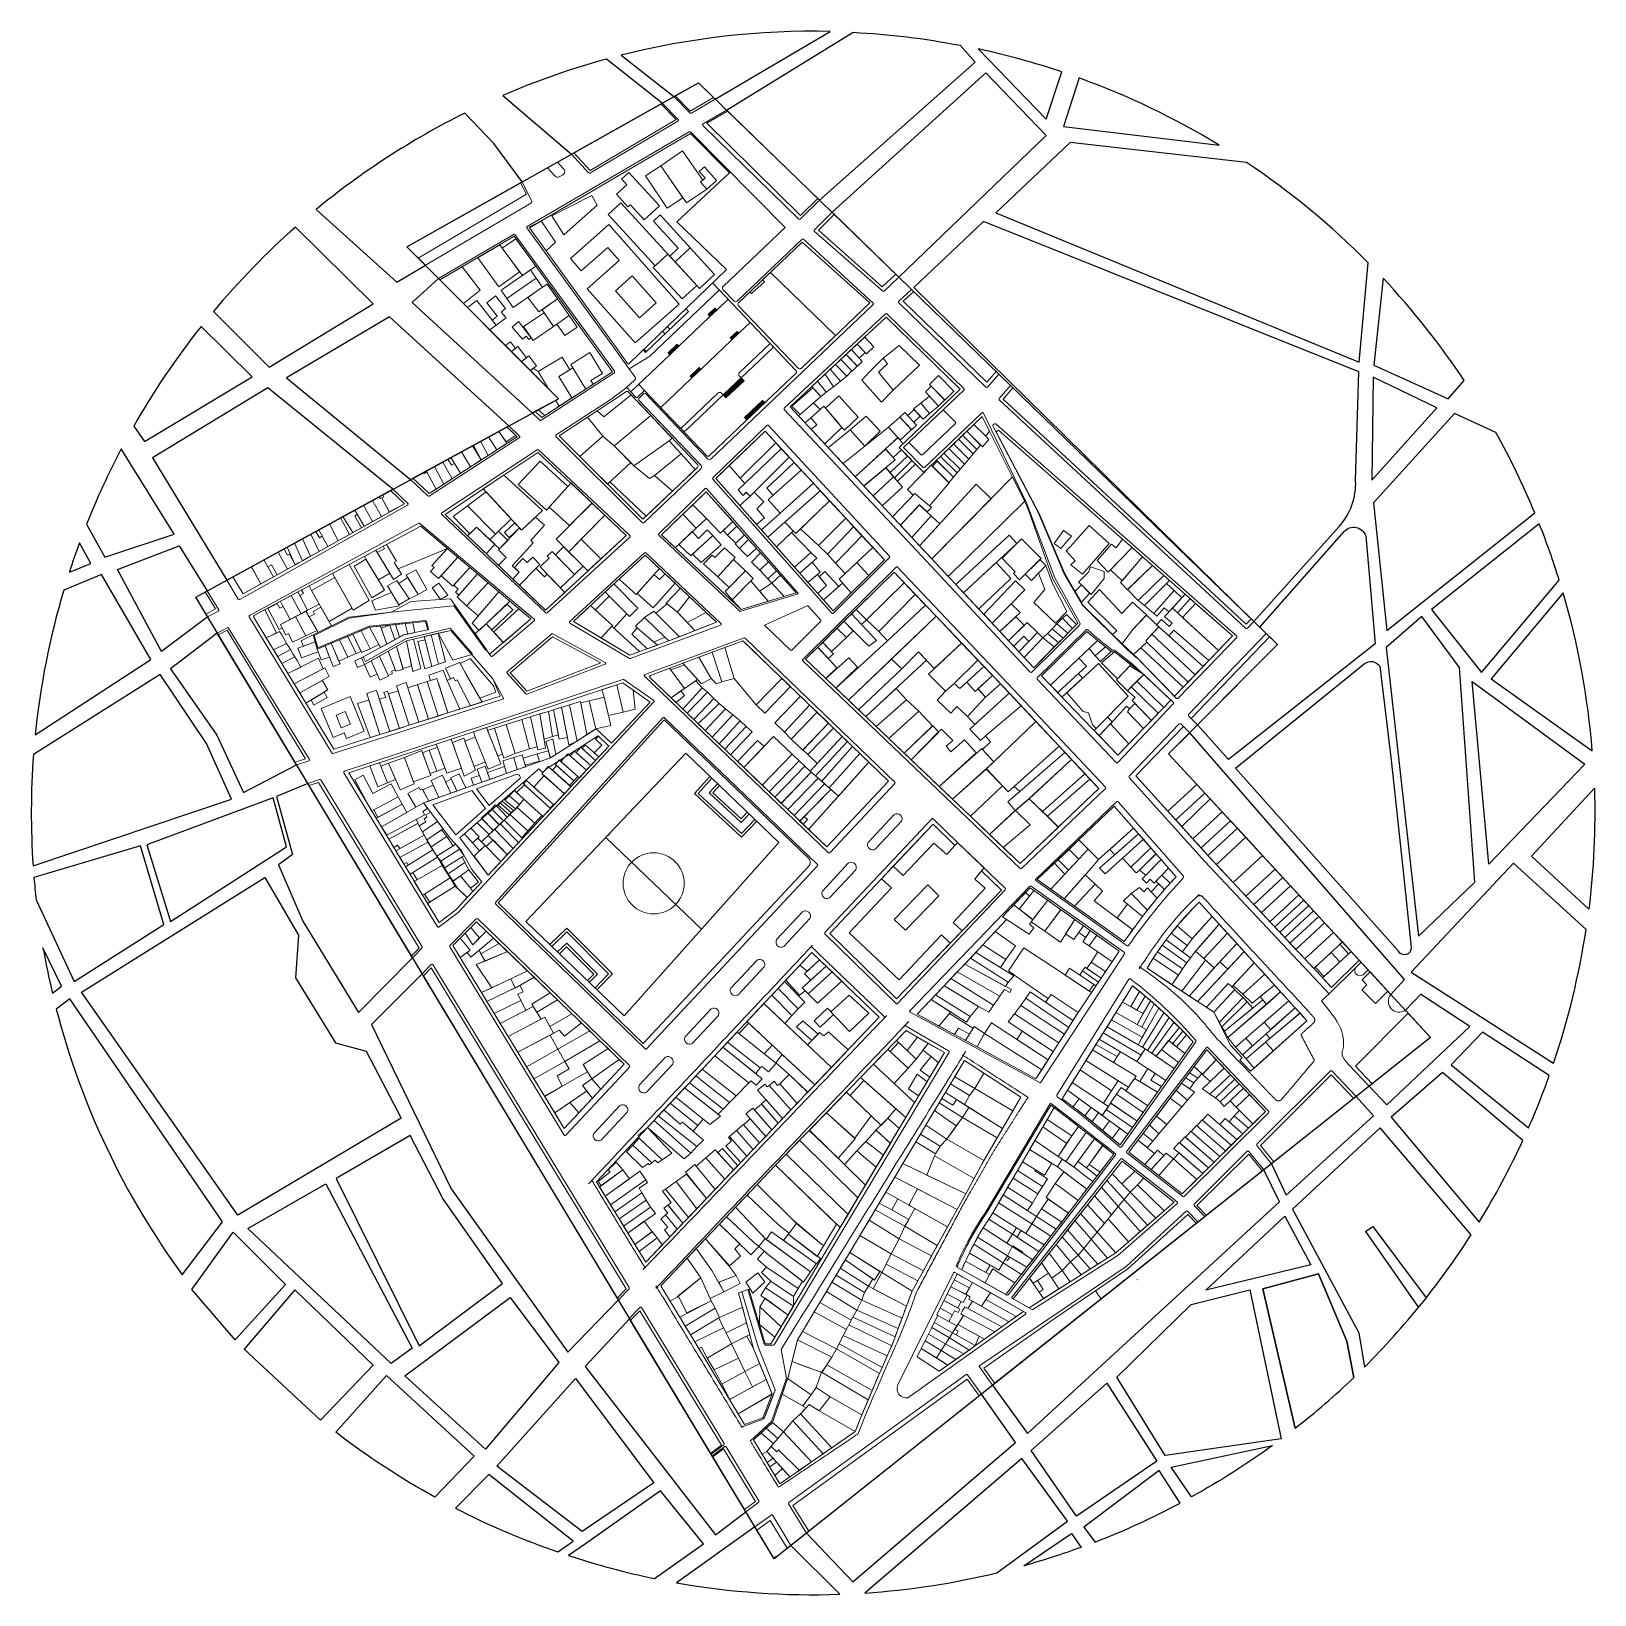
# Model space of a CAD drawing. Header units: millimetres. Extents: x 5737 to 6490, y 1723 to 2476.
import ezdxf

# ---------------------------------------------------------------- set-up
doc = ezdxf.new("R2010")
doc.units = ezdxf.units.MM
for name, color, linetype, lineweight in [('EDIFICAÇÕES', 250, 'Continuous', 15), ('POLIGONAL', 250, 'Continuous', 25), ('QUADRAS', 251, 'Continuous', 0)]:
    doc.layers.add(name, color=color, linetype=linetype, lineweight=lineweight)

msp = doc.modelspace()

# ---------------------------------------------------------------- linework, layer by layer
for points in [[(6121.64, 2475.81, 0.067625), (6020.98, 2464.39), (6046.37, 2444.49), (6058.18, 2451.14), (6066.31, 2443.24)], [(6184.13, 2469.18), (6191.31, 2461.11), (6116.5, 2394.58), (6071.73, 2437.99), (6132.68, 2475.41, -0.034481)], [(6040.68, 2441.29), (6013.94, 2462.54, 0.035174), (5964.06, 2445.03), (5997.08, 2416.74)], [(6233.1, 2456.33, 0.027805), (6192.79, 2467.42), (6225.62, 2433.63)], [(6241.43, 2453.42), (6233.89, 2430.13), (6308.83, 2421.12, 0.049788)], [(5973.36, 2403.38), (5959.75, 2421.82), (5945.71, 2436.5, 0.056869), (5874.14, 2390.08), (5912.98, 2355.15), (5926.76, 2363.27), (5917.89, 2372.16)], [(6321.93, 2412.78), (6237.06, 2422.37), (6201.39, 2388.5), (6376.21, 2316.6), (6380.53, 2364.53, 0.050568)], [(5901.61, 2344.69), (5864.29, 2381.68, 0.037712), (5824.76, 2341.07), (5851.66, 2314.19)], [(6376.01, 2312), (6195.4, 2384.43), (6161.81, 2352.62), (6325.56, 2191.83), (6366.52, 2237.59, 0.194214), (6374.49, 2259.67)], [(6387.72, 2357.07), (6383.23, 2315.16), (6418.93, 2299.08), (6426.76, 2307.77, 0.041864)], [(5818.89, 2333.88, 0.038594), (5786.4, 2285.85), (5791.66, 2278.49), (5843.4, 2309.52)], [(6460.71, 2244.12, 0.028617), (6441.95, 2282.84), (6421.99, 2292), (6383.14, 2248.98), (6389.57, 2187.52)], [(5780.43, 2274.95, 0.026601), (5763.71, 2238.62), (5772.58, 2222.76), (5805.85, 2233.96)], [(6472.46, 2211.76, 0.019108), (6462.86, 2238.85), (6410.92, 2197.6), (6435.05, 2167.27)], [(5760.3, 2229.71, 0.009883), (5755.43, 2215.65), (5765.79, 2219.74)], [(5794.68, 2173.63), (5770.98, 2214.48), (5752.73, 2206.95, 0.047261), (5739, 2137.33)], [(6474.3, 2205.71), (6439.74, 2164.24), (6488.35, 2129.56, 0.05159)], [(6486.68, 2053.37), (6459.1, 2078.96), (6489.36, 2111.57, -0.038773)], [(6485.35, 2043.68), (6450.5, 2075.61), (6401.23, 2023.16), (6469.73, 1979.22, 0.04416)], [(5742.75, 2034.84, 0.014877), (5747.26, 2012.92), (5751.61, 2016.35)], [(5809.76, 1877.46), (5829.14, 1902.93), (5755.64, 2010.33), (5749.16, 2005.26, 0.094831)], [(6435.5, 1994.14), (6420.38, 1978.44), (6457.7, 1948.21, 0.017958), (6467.68, 1973.32)], [(6416.2, 1974.8), (6391.59, 1953.29), (6433.92, 1902.82, 0.029644), (6454.96, 1942.12)], [(6386.22, 1948.13), (6344.04, 1909.05), (6375.96, 1849.51), (6378.67, 1832.99, 0.054588), (6430.1, 1896.74)], [(6370.24, 1845.55), (6356.57, 1877.99), (6329.8, 1870.72), (6345.38, 1803.57, 0.024869), (6373.63, 1828.07)], [(6334.51, 1795.36, -0.030711), (6295.56, 1770.56), (6285.71, 1784.83)], [(6235.82, 1758.85), (6213.9, 1789.02), (6138.33, 1724.31, 0.042747), (6201.8, 1734.03)], [(5957.31, 1781.26), (5941.2, 1765.16, 0.035637), (5990.45, 1744.11), (5997.85, 1749.29)], [(6289.96, 1767.52), (6279.88, 1783.26), (6243.64, 1756.07), (6249.08, 1748.82, 0.029901)], [(6040.01, 1773.51), (6003.82, 1748), (5995.73, 1742.33, 0.028453), (6037.06, 1731.29), (6060.55, 1747.92)], [(6102.72, 1747.22), (6094.61, 1740.78), (6085.39, 1756.11), (6047.61, 1729.26, 0.052484), (6126.17, 1723.7)], [(6242.32, 1746.28, -0.019208), (6214.81, 1737.42), (6237.78, 1752.98)]]:
    msp.add_lwpolyline(points, format="xyb", close=True)
for points in [[(6225.51, 2425.7), (6196.53, 2455.88), (6122.48, 2388.78), (6154.61, 2357.62)], [(5933.11, 2356.91), (5920.42, 2345.33), (5978.24, 2292.2), (5990.82, 2299.09), (5986.11, 2303.81), (5977.29, 2312.64), (5973.02, 2316.93), (5968.16, 2321.8), (5965.35, 2324.61)], [(5909.54, 2338.49), (5859.96, 2309.06), (5919.62, 2260.13), (5966.98, 2286.04)], [(5850.92, 2304.37), (5795.41, 2270.62), (5831.21, 2211.75), (5911.13, 2255.48)], [(5826.62, 2186.3), (5804.06, 2169.13), (5826.39, 2137.2), (5839.29, 2109.55), (5864.81, 2122.81)], [(6294.63, 2138.35), (6284.48, 2128.15), (6339.46, 2068.62), (6339.46, 2068.62), (6343.1, 2064.68), (6391.38, 2012.4), (6397.92, 2019.64)], [(5870.15, 2113.93), (5855.15, 2107.67), (5862.81, 2079.67), (5856.05, 2074.68), (5867.85, 2047.65), (5894.6, 2003.73), (5920.61, 2030.04)], [(5925.23, 2022.36), (5900.81, 1997.92), (5939.16, 1918.89), (5995.3, 1840.26), (6019.67, 1865.37)], [(6407.61, 2011.26), (6405.78, 2012.46), (6398.45, 2004.75), (6410.53, 1991.67), (6380.94, 1968.18), (6389.51, 1959.17), (6429.41, 1996.9)], [(6383, 1954.02), (6374.73, 1963.24), (6333.97, 1930.88), (6341.12, 1915.7)], [(6337.78, 1912.5), (6330.3, 1927.96), (6199.76, 1824.29), (6216.48, 1801.12)], [(6080.99, 1763.42), (6024.94, 1856.18), (6003.69, 1833.34), (6066.47, 1752.27)], [(6210.83, 1796.71), (6194.4, 1820.04), (6110.13, 1753.11), (6132.46, 1729.67)]]:
    msp.add_lwpolyline(points, close=True)
for points in [[(6382.84, 2309.39), (6382.27, 2259.8), (6413.62, 2294.73), (6382.84, 2309.39)], [(5822.32, 2194.21), (5799.77, 2177.44), (5778.54, 2216.88), (5808.35, 2228.27), (5821.72, 2206.56)], [(6389.24, 2179.41), (6404.74, 2040.39), (6431.82, 2066.46), (6424.5, 2169.74), (6406.41, 2194.27), (6389.24, 2179.41)], [(6438.54, 2075.07), (6430.6, 2162.91), (6484.82, 2123.23), (6438.54, 2075.07)], [(6298.39, 2142.12), (6313.27, 2125.45)], [(5792.66, 2084.43), (5804.13, 2047.47), (5859.89, 2083.37), (5853.53, 2107.07), (5792.66, 2084.43)], [(5761.29, 2013.44), (5849.5, 2068.64), (5865.69, 2040.91), (5864.21, 2020.41), (5883.48, 1989.05), (5898.29, 1985.08), (5915.11, 1952.75), (5836.46, 1906.12), (5761.29, 2013.44)], [(5883.77, 1923.82), (5923.86, 1843.31), (5963.95, 1873.25), (5935.2, 1914.12), (5919.4, 1944.47), (5883.77, 1923.82)], [(5841.32, 1899.75), (5878.91, 1921.15), (5920.42, 1842.1), (5910.24, 1834.8), (5841.32, 1899.75)], [(6352.92, 1882.28), (6302.36, 1870.09), (6340.35, 1905.59), (6352.92, 1882.28)], [(5814.44, 1870.38), (5834.29, 1898.04), (5859.41, 1872.75), (5835.2, 1846.18), (5814.44, 1870.38)], [(6379.19, 1898.28), (6382.75, 1900.77), (6408.41, 1866.32)], [(6379.19, 1898.28), (6404.75, 1861.76)], [(6345.38, 1803.57), (6329.8, 1870.72), (6356.57, 1877.99), (6370.24, 1845.55), (6373.63, 1828.07)], [(5876.27, 1807.56), (5901.66, 1833.93), (5864.01, 1870.19), (5839.58, 1841.63), (5876.27, 1807.56)], [(5955.76, 1793.51), (5916.89, 1828.75), (5967.57, 1866.6), (5991.02, 1835.21), (5955.76, 1793.51)], [(6259.59, 1828.22), (6295.31, 1863.19), (6323.62, 1870.16), (6338.7, 1798.45), (6282.82, 1790.51), (6259.59, 1828.22)], [(6036.73, 1777.4), (6002.26, 1753.97), (5961.17, 1785.39), (5998.95, 1827.55), (6036.73, 1777.4)], [(6218.3, 1792.95), (6254.76, 1825.3), (6278.72, 1787.76), (6240.2, 1761.34), (6218.3, 1792.95)]]:
    msp.add_lwpolyline(points)
for points in [[(6328.41, 2189.06), (6368.88, 2235.11, -0.577241), (6379.33, 2233.03), (6383.86, 2181.17), (6313.27, 2125.45), (6298.39, 2142.12), (6336.91, 2180.82), (6328.41, 2189.06)], [(6316.62, 2121.2), (6378.63, 2171.45, -0.438724), (6386.08, 2170.35), (6391.55, 2125.19), (6397.11, 2073.16), (6401.17, 2035.04, -0.820833), (6395.13, 2033.16), (6316.62, 2121.2)], [(5737.98, 2074.24), (5833.47, 2106.41), (5821.37, 2133.14), (5799.12, 2166.34), (5738.17, 2127.83, 0.035858), (5737.98, 2074.24)], [(5789.64, 2083.81), (5738.4, 2068.61, 0.007149), (5739.44, 2057.91), (5757.74, 2018.63), (5800.83, 2046.09), (5789.64, 2083.82)], [(5883.66, 1801.71), (5908.03, 1829.03), (5950.31, 1790.12), (5931.38, 1770.4, -0.037967), (5883.68, 1801.7)]]:
    msp.add_lwpolyline(points, format="xyb")
at = {"layer": 'EDIFICAÇÕES'}
msp.add_line((6290.99, 1916.41), (6331.09, 1956.1), dxfattribs=at)
for points in [[(6050.57, 2418.37), (6040.1, 2411.13), (6052.39, 2393.36), (6062.2, 2399.91), (6059.15, 2403.24), (6060.3, 2404.3)], [(6004.64, 2352), (6027.76, 2325.89), (6048.88, 2344.59), (6014.99, 2382.86), (5996.6, 2366.57), (6001.83, 2360.66), (6014.51, 2371.89), (6020.05, 2365.64)], [(5944.44, 2362.47), (5933.81, 2356.21), (5945.08, 2344.92), (5953.19, 2351.23)], [(5956.36, 2345.27), (5960.45, 2348.59), (5965.39, 2342.49), (5963.29, 2340.73), (5965.64, 2337.93), (5960.81, 2334.49), (5958.94, 2336.89), (5961.39, 2338.8)], [(5951.53, 2346.41), (5947.06, 2342.93), (5957.81, 2332.16), (5960.81, 2334.49)], [(5967.68, 2326.43), (5965.35, 2324.61), (5968.16, 2321.8), (5970.11, 2323.31)], [(5971.2, 2324.16), (5968.16, 2321.8), (5973.02, 2316.93), (5975.39, 2318.78)], [(5976.5, 2319.64), (5973.02, 2316.93), (5977.29, 2312.64), (5980.19, 2314.9)], [(5997.32, 2299.42), (5991.03, 2309.84), (5996.29, 2313.02), (5992.6, 2319.12), (5981.07, 2312.15), (5986.11, 2303.81), (5990.82, 2299.09), (5979.66, 2292.98), (5982.77, 2289.97)], [(5981.07, 2312.15), (5978.65, 2313.7), (5977.29, 2312.64), (5986.11, 2303.81)], [(6115.52, 2307.52), (6119.11, 2310.87), (6123.15, 2304.78), (6119.65, 2302.19)], [(5957.13, 2280.65), (5953.33, 2278.57), (5956.97, 2271.78), (5961.17, 2274.49)], [(5962.05, 2283.34), (5957.13, 2280.65), (5961.17, 2274.49), (5966.06, 2277.65)], [(5966.06, 2285.54), (5962.06, 2283.35), (5965.6, 2278.37), (5970.27, 2281.38)], [(5949.44, 2276.44), (5944.16, 2273.56), (5948.53, 2266.33), (5953.68, 2269.66)], [(5953.33, 2278.57), (5949.91, 2276.7), (5953.68, 2269.66), (5955.24, 2270.66), (5956.97, 2271.78)], [(5931.1, 2266.41), (5927.23, 2264.29), (5931.9, 2255.58), (5935.61, 2257.98)], [(5935.11, 2268.6), (5931.1, 2266.41), (5935.61, 2257.98), (5939.65, 2260.59)], [(5940.72, 2267.94), (5939.36, 2267.08), (5937.56, 2269.94), (5935.13, 2268.56), (5939.65, 2260.59), (5943.66, 2263.18)], [(5927.48, 2263.83), (5926.19, 2263.14), (5925.92, 2263.57), (5920.82, 2260.78), (5928.61, 2253.46), (5931.9, 2255.58)], [(6113.5, 2258.35), (6116.81, 2254.79), (6091.65, 2232.41), (6088.51, 2235.96), (6097.51, 2243.93)], [(5901.3, 2250.1), (5897.03, 2247.76), (5901.38, 2239.95), (5905.65, 2242.33)], [(5905.75, 2251.37), (5905.05, 2251.03), (5904.58, 2251.89), (5901.3, 2250.1), (5905.65, 2242.33), (5909.45, 2244.45)], [(5909.93, 2254.83), (5906.24, 2252.81), (5906.75, 2251.91), (5905.75, 2251.37), (5909.38, 2244.58), (5916.68, 2248.48)], [(5892.76, 2242.57), (5894, 2243.48), (5892.85, 2245.48), (5887.11, 2242.34), (5891.81, 2234.61), (5896.05, 2236.98)], [(5897.03, 2247.76), (5892.86, 2245.48), (5897.34, 2237.7), (5901.38, 2239.95)], [(5877.18, 2232.85), (5875.77, 2232.09), (5874.08, 2235.21), (5871.63, 2233.86), (5875.64, 2225.59), (5879.81, 2227.92)], [(5880.68, 2238.82), (5875.58, 2236.03), (5879.81, 2227.92), (5884.87, 2230.74)], [(5885.93, 2241.69), (5880.68, 2238.82), (5884.87, 2230.74), (5890.23, 2233.73)], [(5908.11, 2228.91), (5924.55, 2237.7), (5937.37, 2226.93), (5913.7, 2217.18), (5911.79, 2220.24), (5912.9, 2220.93)], [(5863.73, 2229.55), (5860.3, 2227.67), (5864.16, 2219.19), (5865.78, 2220.09), (5867.58, 2221.09)], [(5867.61, 2231.66), (5863.73, 2229.55), (5867.58, 2221.09), (5871.44, 2223.24)], [(5871.63, 2233.86), (5867.61, 2231.66), (5871.44, 2223.24), (5875.64, 2225.59)], [(5849.1, 2221.54), (5843.03, 2218.22), (5847.57, 2209.93), (5853.68, 2213.35)], [(5855.87, 2225.25), (5849.1, 2221.54), (5851, 2218.13), (5852.75, 2219.1), (5855.43, 2214.31), (5860.43, 2217.1)], [(5861.33, 2224.25), (5860.46, 2223.76), (5858.75, 2226.82), (5855.87, 2225.25), (5860.43, 2217.1), (5864.16, 2219.19)], [(6075.08, 2221.77), (6067.54, 2213.4), (6072.95, 2208.14), (6080.8, 2216.2)], [(6140.15, 2214.05), (6131.65, 2205.64), (6125.92, 2212.2), (6134.39, 2220.24)], [(5842.95, 2218.18), (5834.11, 2213.34), (5839.07, 2205.19), (5847.57, 2209.93)], [(5820.84, 2206.08), (5816.24, 2203.56), (5821.15, 2195.39), (5825.83, 2197.95)], [(5866.32, 2204.32), (5865.4, 2206.05), (5862.26, 2204.38), (5866.95, 2195.62), (5870.09, 2197.29)], [(6099.43, 2203.91), (6091.7, 2201.61), (6087.56, 2206.52), (6093.55, 2210.31)], [(6139.15, 2192.73), (6157.21, 2210.44), (6162.51, 2204.88), (6144.96, 2187.09)], [(6144.96, 2187.09), (6162.51, 2204.88), (6167.4, 2199.75), (6149.15, 2182.59)], [(5850.23, 2183.95), (5844.14, 2194.02), (5844.5, 2194.87), (5849.56, 2197.58), (5855.15, 2186.29)], [(5862.26, 2204.38), (5857.03, 2201.58), (5858.38, 2199.06), (5861.71, 2192.83), (5866.95, 2195.62)], [(6134.16, 2197.55), (6139.15, 2192.73), (6136.65, 2190.37), (6131.8, 2195.51)], [(5909.6, 2190.06), (5905.48, 2188.57), (5908.23, 2181), (5912.07, 2183.09)], [(5912.33, 2190.34), (5909.6, 2190.06), (5912.07, 2183.09), (5914.37, 2184.34)], [(5917.09, 2190.82), (5912.33, 2190.34), (5914.37, 2184.34), (5916.27, 2185.39), (5918.3, 2185.83)], [(5920.79, 2191.19), (5917.09, 2190.82), (5918.3, 2185.83), (5921.76, 2186.58)], [(5926.77, 2191.8), (5920.79, 2191.19), (5921.76, 2186.58), (5927.89, 2187.9)], [(6132.67, 2187.44), (6128.12, 2191.95), (6124.81, 2188.62), (6129.38, 2184.13)], [(5885.41, 2183.04), (5881.46, 2181.39), (5885.15, 2172.76), (5889.4, 2174.62)], [(5889.4, 2184.7), (5885.41, 2183.04), (5889.25, 2174.94), (5889.4, 2174.62), (5893.52, 2176.41)], [(5891.9, 2185.75), (5889.4, 2184.7), (5893.52, 2176.41), (5895.84, 2177.43)], [(5895.9, 2187.41), (5891.9, 2185.74), (5895.91, 2177.28), (5896.07, 2176.95), (5900.18, 2178.75)], [(5899.88, 2189.07), (5895.9, 2187.41), (5900.18, 2178.75), (5904.38, 2180.81)], [(5949.12, 2175.9), (5938.95, 2187.59), (5932.97, 2186.18), (5939.99, 2173.29)], [(6118.09, 2181.77), (6124.81, 2188.62), (6129.38, 2184.13), (6122.15, 2177.4)], [(5878.55, 2180.18), (5874.71, 2178.57), (5875.19, 2177.26), (5876.55, 2173.34), (5880.62, 2174.75)], [(5881.46, 2181.39), (5878.55, 2180.18), (5882.37, 2170.15), (5885.73, 2171.43)], [(5904.7, 2175.23), (5900.72, 2172.98), (5903.55, 2166.58), (5904.83, 2163.65), (5909.08, 2165.53), (5908.91, 2165.92)], [(5908.93, 2177.61), (5904.7, 2175.23), (5908.91, 2165.92), (5910.88, 2166.8), (5910.42, 2167.83), (5912.3, 2168.52)], [(5912.82, 2179.81), (5908.93, 2177.61), (5912.54, 2167.89), (5916.15, 2168.76)], [(6156.13, 2169.15), (6135.29, 2149.38), (6138.72, 2146.11), (6167.94, 2173.22), (6164.14, 2177.31)], [(5875.34, 2174.28), (5860.66, 2166.77), (5863.59, 2161.91), (5877.66, 2169.12)], [(6151.03, 2173.78), (6130.38, 2154.06), (6135.29, 2149.38), (6156.13, 2169.15)], [(5922.98, 2161.45), (5921.58, 2161.04), (5918.3, 2160), (5923.59, 2143.4), (5928.25, 2144.89)], [(5927.64, 2162.94), (5926.25, 2162.53), (5922.97, 2161.48), (5928.25, 2144.89), (5932.92, 2146.37)], [(5932.31, 2164.42), (5930.91, 2164.01), (5927.63, 2162.97), (5932.92, 2146.37), (5937.58, 2147.86)], [(6153.29, 2159.63), (6138.72, 2146.11), (6143.78, 2141.29), (6158.32, 2154.21)], [(6231.08, 2157.64), (6233.14, 2155.5), (6243.1, 2164.59), (6241.03, 2166.86)], [(5899.58, 2154), (5898.26, 2153.61), (5894.14, 2152.31), (5900.27, 2135.97), (5904.93, 2137.46)], [(5903.27, 2158.65), (5901.81, 2158.28), (5898.53, 2157.23), (5904.93, 2137.46), (5909.6, 2138.95)], [(5908.6, 2158.31), (5906.86, 2157.76), (5907.81, 2155.34), (5906.15, 2154.89), (5904.67, 2154.42), (5909.6, 2138.95), (5914.26, 2140.43)], [(5913.65, 2158.48), (5912.25, 2158.07), (5909, 2157.04), (5914.26, 2140.43), (5918.92, 2141.92)], [(6158.32, 2154.21), (6143.78, 2141.29), (6149.82, 2135.54), (6164.19, 2148.74)], [(6284.48, 2128.15), (6294.63, 2138.35), (6291.59, 2141.3), (6268.77, 2117.54), (6284.12, 2100.57), (6298.06, 2113.45)], [(6244.19, 2118.5), (6237.76, 2125.37), (6217.4, 2106.58), (6223.79, 2100.48)], [(6301.91, 2109.28), (6298.06, 2113.45), (6284.12, 2100.57), (6287.92, 2096.37)], [(6304.52, 2106.45), (6301.91, 2109.28), (6287.92, 2096.37), (6290.81, 2093.17)], [(5963.26, 2104.16), (5962.66, 2104.76), (5960.93, 2103.06), (5966.2, 2097.72), (5968.27, 2099.76)], [(5963.68, 2105.31), (5961.84, 2103.5), (5967.14, 2098.85), (5969.17, 2100.85)], [(6310.22, 2100.28), (6304.52, 2106.45), (6290.81, 2093.17), (6296.14, 2087.27)], [(6314.27, 2095.89), (6310.22, 2100.28), (6296.14, 2087.27), (6300.14, 2082.85)], [(6171.5, 2085.2), (6177.75, 2079.7), (6181.65, 2084.13), (6171.09, 2094.32), (6151.98, 2074.1), (6156.75, 2069.59)], [(6317.57, 2092.33), (6314.27, 2095.89), (6300.15, 2082.85), (6303.4, 2079.24), (6303.4, 2079.24)], [(5937.04, 2088.36), (5937.04, 2088.36), (5934.59, 2091.59), (5927.4, 2086.85), (5929.49, 2083.38)], [(5940.12, 2083.87), (5940.12, 2083.87), (5937.04, 2088.36), (5929.49, 2083.38), (5929.49, 2083.38), (5932.29, 2078.93)], [(5943.25, 2082.23), (5941.4, 2084.66), (5936.7, 2081.71), (5932.29, 2078.93), (5934.2, 2076.54)], [(5934.89, 2074.44), (5932.59, 2078.45), (5920.75, 2070.99), (5922.9, 2067.58)], [(5945.8, 2075.91), (5944.46, 2078.56), (5936.05, 2073.24), (5937.79, 2070.49)], [(6204.01, 2062.56), (6194.45, 2071.79), (6191.21, 2067.85), (6196.15, 2063.5), (6180.71, 2047.07), (6185.11, 2042.97)], [(6151.11, 2063.62), (6146.25, 2068.05), (6121.42, 2041.77), (6153.54, 2010.25), (6179.39, 2037.05), (6175.09, 2041.09), (6154.76, 2019.46), (6130.73, 2042.05)], [(6157.82, 2043.24), (6173.95, 2059.83), (6168.57, 2065.09), (6152.44, 2048.5)], [(6266.43, 2060.9), (6274.26, 2052.89), (6278.95, 2058.67), (6276.14, 2061.83), (6274.26, 2063.64), (6272.5, 2061.81), (6270.43, 2063.8)], [(6186.67, 1990.22), (6190.87, 1996.96), (6195.89, 1993.61), (6195.41, 1992.73), (6192.35, 1987.12)], [(6223.41, 1976.1), (6220.62, 1971.72), (6192.35, 1987.12), (6195.89, 1993.61)], [(6317.02, 1958.08), (6323.38, 1964.2), (6331.09, 1956.1), (6324.99, 1950.08)], [(6229.32, 1957.94), (6226, 1952.22), (6237.88, 1944.28), (6241.07, 1948.87)], [(6237.88, 1944.28), (6226, 1952.22), (6223.96, 1948.72), (6235.46, 1940.7)], [(6244.87, 1945.92), (6241.07, 1948.87), (6235.64, 1941.06), (6231.24, 1934.45), (6234.94, 1931.93)], [(6040.72, 1932.8), (6029.73, 1943.14), (6029.15, 1944.5), (6033.68, 1948.38), (6045.43, 1936.03)], [(6227.84, 1936.76), (6220.07, 1942.03), (6217.57, 1937.73), (6231.02, 1929.47), (6233.25, 1933.09), (6233.25, 1933.09)], [(6223.96, 1948.72), (6220.07, 1942.03), (6231.24, 1934.45), (6235.46, 1940.7)], [(6248.77, 1942.9), (6244.87, 1945.92), (6234.94, 1931.93), (6236.89, 1930.61), (6238.81, 1929.23)], [(6252.74, 1939.72), (6248.77, 1942.9), (6240.82, 1931.99), (6244.94, 1928.85), (6246.24, 1930.56)], [(6228.26, 1931.16), (6217.55, 1937.71), (6214.15, 1931.85), (6224.74, 1925.38)], [(6258.17, 1935.54), (6252.73, 1939.71), (6246.23, 1930.55), (6251.47, 1926.84)], [(6211.74, 1927.71), (6209.58, 1924), (6221.5, 1916.4), (6223.78, 1920.02)], [(6214.15, 1931.85), (6211.74, 1927.71), (6223.78, 1920.02), (6226.11, 1923.71), (6220.09, 1927.56), (6220.32, 1928.08)], [(6234.11, 1927.08), (6229.82, 1921.34), (6240.94, 1913.15), (6245.13, 1918.6)], [(6239.77, 1928.56), (6233.25, 1933.09), (6231.02, 1929.47), (6245.13, 1918.6), (6247.97, 1922.28), (6243.24, 1925.92)], [(6251.47, 1926.84), (6246.24, 1930.56), (6244.94, 1928.85), (6250.01, 1924.94)], [(6262.06, 1932.17), (6257.24, 1926.08), (6262, 1921.25), (6268.14, 1927.38)], [(6272.57, 1923.89), (6268.14, 1927.38), (6262, 1921.25), (6266.01, 1917.19), (6269.56, 1920.7)], [(6207.01, 1919.57), (6204.85, 1915.86), (6216.56, 1908.32), (6218.92, 1911.97)], [(6209.58, 1924), (6206.98, 1919.59), (6218.92, 1911.97), (6221.5, 1916.4)], [(6240.94, 1913.15), (6229.82, 1921.34), (6225.47, 1914.68), (6236.3, 1907.13)], [(6260.27, 1910.26), (6252.12, 1919.59), (6248.78, 1915.37), (6256.98, 1906.27)], [(6254.71, 1922.87), (6252.12, 1919.59), (6260.27, 1910.26), (6263.08, 1913.65)], [(6262, 1921.25), (6257.24, 1926.08), (6254.71, 1922.87), (6263.08, 1913.65), (6266.01, 1917.19)], [(6269.56, 1920.7), (6266.01, 1917.19), (6278.29, 1904.74), (6282.3, 1908.23)], [(6272.57, 1923.89), (6269.56, 1920.7), (6282.3, 1908.23), (6287.13, 1912.43)], [(6202.62, 1912.03), (6199.88, 1907.32), (6211.32, 1900.09), (6215.7, 1897.33), (6218.61, 1901.93)], [(6226.58, 1913.91), (6223.28, 1909.14), (6233, 1902.84), (6236.3, 1907.13)], [(6245.49, 1911.19), (6242.13, 1906.94), (6250.05, 1897.89), (6253.6, 1902.19)], [(6248.78, 1915.37), (6245.49, 1911.19), (6253.6, 1902.19), (6255.43, 1904.4), (6256.98, 1906.27)], [(6263.08, 1913.65), (6260.27, 1910.26), (6270.8, 1898.24), (6274.3, 1901.28)], [(6266.01, 1917.19), (6263.08, 1913.65), (6274.3, 1901.28), (6278.29, 1904.74)], [(6197.93, 1904.26), (6195.2, 1899.98), (6206.64, 1892.67), (6209.37, 1897)], [(6199.88, 1907.32), (6197.93, 1904.26), (6209.37, 1897), (6211.32, 1900.09)], [(6220.94, 1905.54), (6218.61, 1901.93), (6227.8, 1896.08), (6230.35, 1899.39)], [(6233, 1902.84), (6223.28, 1909.14), (6220.94, 1905.54), (6230.35, 1899.39)], [(6242.13, 1906.94), (6239.41, 1903.5), (6247.26, 1894.52), (6250.05, 1897.89)], [(6255.43, 1904.4), (6250.05, 1897.89), (6259, 1887.98), (6265.13, 1893.31)], [(6260.27, 1910.26), (6255.43, 1904.4), (6265.13, 1893.31), (6270.8, 1898.24)], [(6195.2, 1899.98), (6192.57, 1895.52), (6206.89, 1886.61), (6209.18, 1891.04)], [(6209.37, 1897), (6206.64, 1892.67), (6209.18, 1891.04), (6209.47, 1891.46), (6214.28, 1888.38), (6214.01, 1887.96), (6219.06, 1884.72), (6222.09, 1888.66), (6209.37, 1897)], [(6215.7, 1897.33), (6213.51, 1898.71), (6211.48, 1895.62), (6222.09, 1888.66), (6224.5, 1891.79)], [(6218.61, 1901.93), (6215.7, 1897.33), (6224.5, 1891.79), (6227.8, 1896.08)], [(6235.88, 1899.04), (6233.23, 1895.69), (6240.95, 1886.89), (6243.65, 1890.15)], [(6239.41, 1903.5), (6235.88, 1899.04), (6243.65, 1890.15), (6247.26, 1894.52)], [(6250.05, 1897.89), (6247.26, 1894.52), (6255.12, 1885.53), (6259, 1887.98)], [(6190.71, 1892.12), (6188.57, 1887.93), (6199.16, 1881.75), (6202.82, 1879.61), (6204.88, 1883.14)], [(6192.57, 1895.52), (6190.71, 1892.12), (6204.88, 1883.14), (6206.89, 1886.61)], [(6209.18, 1891.04), (6206.89, 1886.61), (6216.27, 1881.1), (6219.06, 1884.72)], [(6230.37, 1892.06), (6227.03, 1887.84), (6233.2, 1879.56), (6237.27, 1883.62)], [(6240.95, 1886.89), (6233.23, 1895.69), (6230.37, 1892.06), (6237.27, 1883.62)], [(6243.65, 1890.15), (6240.95, 1886.89), (6246.79, 1880.24), (6250.35, 1882.5), (6250.35, 1882.5)], [(6247.26, 1894.52), (6243.65, 1890.15), (6250.35, 1882.5), (6255.12, 1885.53)], [(6198.32, 1877.54), (6186.73, 1884.02), (6184.94, 1879.89), (6196.11, 1873.61)], [(6188.57, 1887.93), (6186.73, 1884.02), (6196.55, 1878.53), (6198.61, 1882.07)], [(6207.95, 1885.99), (6207.44, 1885.08), (6206.96, 1884.32), (6205.88, 1884.88), (6204.88, 1883.14), (6213.6, 1877.63), (6216.27, 1881.1), (6207.95, 1885.99)], [(6226.62, 1878.27), (6223.37, 1883.2), (6217.56, 1875.84), (6219.27, 1873.36), (6221.31, 1874.76), (6221.31, 1874.76)], [(6227.03, 1887.84), (6223.37, 1883.2), (6228.22, 1875.85), (6233.2, 1879.56)], [(6237.27, 1883.62), (6233.2, 1879.56), (6237.16, 1874.14), (6242.34, 1877.42)], [(6240.95, 1886.89), (6237.27, 1883.62), (6242.34, 1877.42), (6246.79, 1880.24)], [(6181.32, 1875.08), (6179.58, 1871.58), (6186.84, 1868.07), (6188.61, 1871.18)], [(6185.38, 1876.35), (6182.74, 1877.95), (6181.32, 1875.08), (6188.61, 1871.18), (6190.09, 1873.77)], [(6198.68, 1868.89), (6190.09, 1873.77), (6186.84, 1868.07), (6188.97, 1866.9), (6188.34, 1865.74), (6194.38, 1862.29)], [(6210.46, 1873.55), (6203.29, 1878.09), (6199.85, 1880.26), (6198.32, 1877.54), (6196.11, 1873.61), (6206.15, 1867.95)], [(6217.56, 1875.84), (6209.71, 1865.91), (6217.28, 1861.55), (6224.32, 1866.01)], [(6228.22, 1875.85), (6226.62, 1878.27), (6221.31, 1874.76), (6224.16, 1870.44), (6222.2, 1869.09), (6224.32, 1866.01), (6231.65, 1870.65)], [(6233.2, 1879.56), (6228.22, 1875.85), (6231.65, 1870.65), (6237.16, 1874.14)], [(6177.83, 1868.05), (6176.33, 1865.02), (6182.95, 1861.47), (6184.66, 1864.64)], [(6182.53, 1870.16), (6179.6, 1871.61), (6177.83, 1868.05), (6185.64, 1864.15), (6187.57, 1867.67)], [(6198.68, 1868.89), (6196.53, 1865.59), (6211.08, 1857.31), (6214.63, 1859.82)], [(6174.56, 1861.46), (6172.92, 1858.15), (6173.37, 1857.93), (6178.72, 1854.95), (6180.49, 1858.12)], [(6176.33, 1865.02), (6174.56, 1861.46), (6176.06, 1860.61), (6178.3, 1859.36), (6180.49, 1858.12), (6181.49, 1860.09), (6183.25, 1859.34), (6184, 1860.9)], [(6186.39, 1861.96), (6185.15, 1859.87), (6184.47, 1858.71), (6185.82, 1857.91), (6191.05, 1855.1), (6200.8, 1850.01), (6204.19, 1852.42)], [(6190.51, 1864.49), (6190.15, 1864.7), (6187.88, 1861.15), (6204.19, 1852.42), (6207.54, 1854.79)], [(6196.53, 1865.59), (6194.38, 1862.29), (6207.54, 1854.79), (6211.08, 1857.31)], [(6170.44, 1852.02), (6168.89, 1848.88), (6177.11, 1844.27), (6178.94, 1847.14)], [(6171.66, 1854.47), (6170.44, 1852.02), (6178.94, 1847.14), (6180.5, 1849.57)], [(6173.37, 1857.93), (6171.66, 1854.47), (6180.5, 1849.57), (6182.57, 1852.81)], [(6183.07, 1853.6), (6181.53, 1851.19), (6183.22, 1850.24), (6183.1, 1850.01), (6182.22, 1848.62), (6191.44, 1843.37), (6193.26, 1847.96)], [(6191.05, 1855.1), (6185.82, 1857.91), (6183.07, 1853.6), (6195.87, 1846.51), (6200.8, 1850.01)], [(6167.28, 1845.64), (6165.46, 1841.96), (6172.75, 1837.45), (6175.05, 1841.04)], [(6168.89, 1848.88), (6167.28, 1845.64), (6175.05, 1841.04), (6177.11, 1844.27)], [(6177.12, 1844.28), (6175.05, 1841.04), (6182.07, 1836.73), (6185.85, 1839.4)], [(6178.94, 1847.14), (6177.12, 1844.28), (6185.85, 1839.4), (6188.45, 1841.25)], [(6180.5, 1849.57), (6178.94, 1847.14), (6188.45, 1841.25), (6191.44, 1843.37)], [(6164.98, 1841), (6163.51, 1838.03), (6174.06, 1831.04), (6178.27, 1834.03), (6165.46, 1841.96)], [(6175.05, 1841.04), (6172.75, 1837.45), (6178.27, 1834.03), (6182.07, 1836.73)], [(6117.45, 1830.51), (6114.89, 1823.16), (6121.62, 1818.68), (6136.87, 1809.99), (6139.91, 1817.25)], [(6098.55, 1819.97), (6097.4, 1816.62), (6093.88, 1806.37), (6099.18, 1801.91), (6103.63, 1807.16), (6103.64, 1807.15), (6107.34, 1810.56), (6110.08, 1813.45)], [(6116.23, 1811.92), (6111.51, 1814.97), (6107.52, 1810.72), (6107.34, 1810.56), (6122.43, 1794.24), (6133.6, 1802.03)], [(6121.62, 1818.68), (6116.23, 1811.92), (6133.6, 1802.03), (6136.87, 1809.99)], [(6093.88, 1806.37), (6090.85, 1803.61), (6096.41, 1798.63), (6099.18, 1801.91)], [(6103.63, 1807.16), (6099.18, 1801.91), (6112.66, 1787.44), (6118.23, 1791.31)], [(6107.34, 1810.56), (6103.64, 1807.15), (6118.23, 1791.31), (6122.43, 1794.24)], [(6090.85, 1803.61), (6088.32, 1801.31), (6094.35, 1796.2), (6096.41, 1798.63)], [(6099.18, 1801.91), (6094.35, 1796.2), (6093.19, 1794.83), (6096, 1792.3), (6096.75, 1793.13), (6106.79, 1783.34), (6112.66, 1787.44)], [(6096.75, 1793.13), (6096, 1792.3), (6093.19, 1794.83), (6091.16, 1792.43), (6102.24, 1780.18), (6106.03, 1782.81), (6106.79, 1783.34)]]:
    msp.add_lwpolyline(points, close=True, dxfattribs=at)
for points in [[(6021.23, 2404.7), (6024.77, 2407.89), (6039.45, 2391.87), (6032.11, 2385.14), (6025.43, 2392.43), (6024.27, 2391.36), (6018.69, 2397.45), (6023.69, 2402.02), (6021.26, 2404.67)], [(6040.07, 2411.17), (6032.75, 2406.29), (6043.11, 2390.73), (6050.71, 2395.79), (6040.07, 2411.17)], [(6058.6, 2408.49), (6061.04, 2410.68), (6066.9, 2404.12), (6062.2, 2399.91), (6059.15, 2403.24), (6061.46, 2405.36), (6058.6, 2408.49)], [(5987.59, 2387.13), (5993.43, 2377.99), (6009.47, 2392.19), (6006.92, 2396.86), (5987.59, 2387.13)], [(6014.7, 2387.74), (6020.87, 2393.39), (6043.49, 2368.7), (6037.32, 2363.05), (6014.7, 2387.74)], [(6054.26, 2371.63), (6046.94, 2364.93), (6044.37, 2367.73), (6048.48, 2371.5), (6036.51, 2384.56), (6039.72, 2387.5), (6054.26, 2371.63)], [(5976.89, 2381.28), (5984.84, 2370.29), (5989.4, 2374.41), (5982.57, 2384.61), (5976.66, 2381.63), (5976.89, 2381.28)], [(5952.05, 2366.94), (5962.19, 2352.88), (5972.11, 2360.21), (5962.62, 2373.17), (5952.05, 2366.94)], [(5963.78, 2371.5), (5970.36, 2376.05), (5979.96, 2362.82), (5973.49, 2358.34), (5963.78, 2371.5)], [(6057.37, 2353.54), (6058.66, 2352.13), (6065.98, 2358.83), (6054.26, 2371.63), (6046.94, 2364.93), (6057.37, 2353.54)], [(6143.94, 2372.66), (6143.9, 2372.69)], [(6036.45, 2362.25), (6043.49, 2368.7), (6057.37, 2353.54), (6050.33, 2347.1), (6036.45, 2362.25)], [(5977.44, 2361.07), (5980.17, 2357.12), (5966.04, 2347.35), (5963.3, 2351.29), (5977.44, 2361.07)], [(5980.17, 2357.12), (5983.22, 2352.7), (5969.1, 2342.94), (5966.05, 2347.36), (5980.17, 2357.12)], [(6018.26, 2351.06), (6026.3, 2358.19), (6037.8, 2345.2), (6029.76, 2338.07), (6018.26, 2351.06)], [(5983.22, 2352.7), (5985.46, 2354.25), (5990.41, 2347.09), (5981.35, 2340.82), (5976.16, 2347.82), (5983.22, 2352.7)], [(5983.93, 2340.42), (5988.47, 2333.85), (5978.65, 2327.06), (5973.95, 2333.86), (5983.93, 2340.42)], [(5990.41, 2347.09), (5995.98, 2339.04), (5988.47, 2333.85), (5982.91, 2341.9), (5990.41, 2347.09)], [(5983.93, 2340.42), (5988.47, 2333.85)], [(5968.54, 2333.49), (5973.44, 2327.65), (5975.23, 2329.14), (5976.52, 2327.61), (5977.7, 2328.43), (5971.56, 2336.27), (5968.54, 2333.49)], [(5995.98, 2339.04), (5999.76, 2333.57), (5993.85, 2329.48), (5990.07, 2334.95), (5995.98, 2339.04)], [(5965.35, 2324.61), (5967.68, 2326.43), (5970.11, 2323.31), (5968.16, 2321.8)], [(6134.6, 2325.3), (6131.82, 2322.7), (6135.62, 2318.56), (6138.46, 2321.29)], [(6138.31, 2328.75), (6134.6, 2325.3), (6139.03, 2320.69), (6142.65, 2324.01), (6138.31, 2328.75)], [(6134.6, 2325.3), (6138.46, 2321.29)], [(5975.39, 2318.78), (5971.2, 2324.16), (5968.16, 2321.8)], [(5973.02, 2316.93), (5976.5, 2319.64), (5980.19, 2314.9), (5977.29, 2312.64)], [(5973.02, 2316.93), (5975.39, 2318.78)], [(5992.59, 2296.35), (5997.32, 2299.42), (5991.03, 2309.84), (5996.29, 2313.02), (5992.6, 2319.12), (5981.07, 2312.15), (5986.11, 2303.81)], [(6003.93, 2303.72), (6007.45, 2306), (6006.33, 2307.86), (6011.95, 2311.26), (6005.92, 2321.25), (5996.82, 2315.54), (6003.93, 2303.72)], [(6126.73, 2317.97), (6124.18, 2315.6), (6129.56, 2310), (6132.07, 2312.41), (6126.73, 2317.97)], [(6129.27, 2320.34), (6126.73, 2317.97), (6132.12, 2312.35), (6134.63, 2314.76), (6129.27, 2320.34)], [(6131.82, 2322.7), (6129.27, 2320.34), (6134.69, 2314.7), (6137, 2316.93), (6131.82, 2322.7)], [(6140.87, 2312.37), (6136.82, 2308.03), (6146.37, 2297.35), (6151.92, 2303.11), (6144.86, 2311.87), (6149.25, 2315.82), (6147.08, 2318.61), (6140.87, 2312.37)], [(6164.61, 2315.23), (6154.83, 2324.62), (6147.08, 2318.61), (6149.25, 2315.82), (6144.86, 2311.87), (6151.92, 2303.11), (6164.61, 2315.23)], [(5977.29, 2312.64), (5978.65, 2313.7), (5981.07, 2312.15), (5986.11, 2303.81)], [(5997.32, 2299.42), (6003.93, 2303.72), (5997.79, 2313.93), (5991.03, 2309.84), (5997.32, 2299.42)], [(6121.64, 2313.23), (6126.59, 2307.45), (6123.15, 2304.78), (6119.11, 2310.87), (6121.64, 2313.23)], [(6121.64, 2313.23), (6124.18, 2315.6), (6129.56, 2310), (6126.59, 2307.45), (6121.64, 2313.23)], [(6181.31, 2302.59), (6173.8, 2310.23), (6169.43, 2305.88), (6176.85, 2298.42), (6181.18, 2302.73)], [(6107.09, 2291.5), (6103.07, 2295.45), (6113.31, 2304.37), (6117.06, 2300.07), (6107.09, 2291.5)], [(6117.06, 2300.07), (6112.79, 2304.99), (6115.52, 2307.52), (6119.65, 2302.19), (6117.06, 2300.07)], [(6170.2, 2305.11), (6167.44, 2302.36), (6173.79, 2295.56), (6176.76, 2298.52), (6170.2, 2305.11)], [(5991.18, 2295.43), (5984.25, 2290.94), (5981.1, 2293.77)], [(5989.43, 2298.32), (5991.18, 2295.43), (5992.59, 2296.35)], [(5989.43, 2298.32), (5991.18, 2295.43)], [(6017.56, 2276.36), (6012.25, 2281.12), (6004.78, 2290.21), (6009.48, 2293.31), (6012.66, 2290.31), (6025.78, 2300.89), (6035.23, 2290.96), (6017.56, 2276.36)], [(6112.19, 2295.83), (6107.09, 2291.5), (6106.34, 2290.91), (6109.52, 2287.49), (6116.74, 2293.83), (6113.64, 2297.14), (6112.19, 2295.83)], [(6112.44, 2284.34), (6118.08, 2278.28), (6118.97, 2277.33), (6127.28, 2285.2), (6124.79, 2288.29), (6118.55, 2295.41), (6112.23, 2289.87), (6115.19, 2286.51), (6112.44, 2284.34)], [(6127.28, 2285.2), (6128.42, 2284), (6135.11, 2290.11), (6125.7, 2300.42), (6119.28, 2294.57), (6127.28, 2285.2)], [(6165.29, 2296.98), (6161.69, 2294.14), (6166.27, 2289.22), (6169.44, 2291.9), (6165.29, 2296.98)], [(6169.36, 2300.31), (6165.29, 2296.98), (6169.44, 2291.9), (6173.79, 2295.56), (6169.36, 2300.31)], [(6035.23, 2290.96), (6017.56, 2276.36), (6027.11, 2266.76), (6044.11, 2278.82), (6045.52, 2280.16), (6044.32, 2281.41), (6035.23, 2290.96)], [(6131.15, 2284.1), (6138.85, 2290.75), (6145.6, 2283.52), (6138.35, 2276.28), (6131.15, 2284.1)], [(6155.13, 2290.25), (6149.59, 2285.44), (6155.33, 2279.15), (6160.66, 2284.19), (6155.13, 2290.25)], [(6157.47, 2292.43), (6155.13, 2290.25), (6160.75, 2284.1), (6163.12, 2286.34), (6157.47, 2292.43)], [(6162.08, 2293.72), (6158.85, 2290.95), (6161.84, 2287.75), (6164.94, 2290.64), (6162.08, 2293.72)], [(6190.73, 2286.62), (6194.73, 2290.43), (6198.32, 2283.3), (6196.37, 2281.25), (6190.73, 2286.62)], [(6012.25, 2281.12), (6001.07, 2271.32), (6014.47, 2257.93), (6025.63, 2268.35), (6017.56, 2276.36), (6012.25, 2281.12)], [(6090.25, 2283.42), (6072.98, 2266.86), (6078.27, 2260.86), (6095.4, 2277.88), (6090.25, 2283.42)], [(6120.7, 2275.47), (6131.15, 2284.1), (6138.35, 2276.28), (6127.78, 2267.86), (6120.7, 2275.47)], [(6133.66, 2261.54), (6127.78, 2267.86), (6138.35, 2276.28), (6149.59, 2285.44), (6154.22, 2280.37), (6133.66, 2261.54)], [(6154.26, 2280.33), (6156.62, 2277.31), (6154.82, 2275.54), (6155.86, 2274.49), (6151.86, 2270.85), (6148.19, 2274.87), (6154.26, 2280.33)], [(6183.33, 2279.58), (6185.33, 2281.49), (6192.21, 2274.65), (6190.42, 2272.53), (6183.33, 2279.58)], [(6185.33, 2281.49), (6187.32, 2283.38), (6193.99, 2276.75), (6192.21, 2274.65), (6185.33, 2281.49)], [(6187.32, 2283.38), (6190.73, 2286.62), (6196.37, 2281.25), (6197.93, 2279.42), (6194.97, 2275.92), (6187.32, 2283.38)], [(5939.06, 2270.76), (5943.66, 2263.18), (5948.53, 2266.33), (5944.16, 2273.56), (5939.06, 2270.76)], [(6036.97, 2262.19), (6034.64, 2260.6), (6027.11, 2266.76), (6044.11, 2278.82), (6049.85, 2272.51), (6036.97, 2262.19)], [(6049.85, 2272.51), (6036.97, 2262.19), (6045.69, 2254.6), (6056.69, 2265.01), (6049.85, 2272.51)], [(6098.08, 2274.98), (6077.39, 2255.17), (6079.66, 2252.51), (6081.2, 2254), (6083.09, 2252.14), (6101.86, 2270.91), (6098.08, 2274.98)], [(6078.27, 2260.86), (6080.59, 2258.23), (6098.08, 2274.98), (6095.4, 2277.88), (6078.27, 2260.86)], [(6137.8, 2257.09), (6152.94, 2269.66), (6148.24, 2274.83), (6133.66, 2261.54), (6137.8, 2257.09)], [(6155.86, 2274.49), (6158.86, 2271.45), (6150.39, 2263.57), (6148.44, 2265.89), (6152.94, 2269.66), (6151.86, 2270.84), (6155.86, 2274.49)], [(6182.68, 2263.36), (6184.18, 2265.14), (6176.36, 2272.93), (6174.68, 2271.32), (6182.68, 2263.36)], [(6184.18, 2265.14), (6186.21, 2267.54), (6178.62, 2275.09), (6176.36, 2272.93), (6184.18, 2265.14)], [(6178.62, 2275.09), (6180.95, 2277.32), (6188.3, 2270.02), (6186.21, 2267.54), (6178.62, 2275.09)], [(6180.95, 2277.32), (6183.33, 2279.58), (6190.42, 2272.53), (6188.3, 2270.02), (6180.95, 2277.32)], [(5982, 2269.04), (5995.4, 2256.85), (5985, 2245.41), (5971.37, 2257.82), (5982, 2269.04)], [(6045.69, 2254.6), (6033.03, 2242.62), (6015.61, 2258.99), (6014.47, 2257.93), (6025.63, 2268.35), (6027.11, 2266.76), (6034.64, 2260.6), (6036.97, 2262.19), (6045.69, 2254.6)], [(6066.57, 2260.72), (6078.12, 2247.68), (6083.09, 2252.14), (6081.16, 2254.03), (6079.66, 2252.51), (6077.39, 2255.17), (6080.59, 2258.23), (6072.98, 2266.86), (6066.57, 2260.72)], [(6104.2, 2268.38), (6091.11, 2255.99), (6094.21, 2252.71), (6107.57, 2264.75), (6104.2, 2268.38)], [(6142.25, 2252.3), (6137.87, 2257.01), (6148.42, 2265.87), (6152.13, 2261.54), (6142.25, 2252.3)], [(6150.39, 2263.57), (6158.86, 2271.45), (6160.93, 2269.35), (6152.53, 2261.07), (6150.39, 2263.57), (6158.86, 2271.45)], [(6153.92, 2259.44), (6152.53, 2261.07), (6160.93, 2269.35), (6162.65, 2267.6), (6153.92, 2259.44), (6152.53, 2261.07)], [(6170.23, 2267.08), (6158.82, 2255.36), (6161.6, 2252.66), (6162.3, 2253.5), (6169.33, 2247.47), (6178.82, 2258.55), (6170.23, 2267.08)], [(6178.71, 2258.66), (6170.76, 2266.55), (6173.12, 2268.99), (6180.9, 2261.25), (6178.71, 2258.66)], [(6180.9, 2261.25), (6182.68, 2263.36), (6174.68, 2271.32), (6172.69, 2269.42), (6180.9, 2261.25)], [(5973.06, 2235.85), (5983.16, 2245.23), (5964.47, 2262.22), (5954.62, 2255.66), (5973.06, 2235.85)], [(5996.98, 2258.59), (5986.35, 2246.9), (5996.13, 2238.01), (6006.99, 2248.88), (5996.98, 2258.59), (5996.98, 2258.59)], [(6094.21, 2252.71), (6091.67, 2250.42), (6097.51, 2243.93), (6113.5, 2258.35), (6107.57, 2264.75)], [(6146.75, 2247.46), (6142.25, 2252.3), (6152.13, 2261.53), (6156.41, 2256.54), (6146.68, 2247.54)], [(6170.54, 2221.96), (6164.63, 2228.27), (6191.89, 2257.89), (6199.03, 2250.88), (6170.54, 2221.96)], [(6178.42, 2213.54), (6215.22, 2249.77), (6209.36, 2261.41), (6170.54, 2221.96), (6178.42, 2213.54)], [(5947.08, 2247.57), (5955.98, 2254.21), (5968.01, 2241.27), (5960.49, 2233.81), (5947.08, 2247.57), (5947.08, 2247.57)], [(6055.53, 2248.06), (6061.99, 2254.2), (6074.69, 2239.93), (6068.77, 2234.39), (6062.02, 2241.45), (6055.53, 2248.06)], [(6078.12, 2247.68), (6086.16, 2238.6), (6089.95, 2241.68), (6086.32, 2246.09), (6089.71, 2249.49), (6085.08, 2254.13), (6083.09, 2252.14), (6078.12, 2247.68)], [(6099.81, 2239.65), (6105.06, 2234.25), (6121.25, 2249.99), (6116.81, 2254.79), (6099.81, 2239.65)], [(6107.36, 2236.49), (6115.94, 2228.42), (6129.08, 2241.55), (6121.25, 2249.99), (6107.36, 2236.49)], [(6155.36, 2238.21), (6151.56, 2242.3), (6162.36, 2253.45), (6170.31, 2246.78), (6168.23, 2244.56), (6164.52, 2248.02), (6155.36, 2238.21)], [(5960.49, 2233.81), (5947.08, 2247.57), (5940.1, 2242.33), (5948.11, 2234.06), (5951.36, 2237.2), (5957.85, 2231.19), (5960.49, 2233.81)], [(6012.74, 2242.5), (5995.75, 2225.44), (5989.66, 2231.51), (6006.84, 2248.77), (6013.2, 2242.97), (6012.74, 2242.5)], [(6013.2, 2242.97), (6023.38, 2233.28), (6011.24, 2222.01), (6001.75, 2231.46), (6013.2, 2242.97)], [(6047.02, 2227.37), (6040.43, 2233.55), (6050.63, 2243.46), (6057.09, 2236.82), (6047.02, 2227.37)], [(6055.53, 2248.06), (6062.02, 2241.45), (6057.09, 2236.82), (6050.63, 2243.46), (6055.53, 2248.06)], [(6160.86, 2232.29), (6155.36, 2238.21), (6164.49, 2248.03), (6170.23, 2242.67), (6160.86, 2232.29)], [(6164.63, 2228.27), (6160.91, 2232.25), (6170.26, 2242.71), (6174.4, 2238.9), (6164.63, 2228.27)], [(5951.36, 2237.2), (5960.22, 2229), (5956.33, 2224.81), (5956.11, 2224.56), (5947.13, 2233.1), (5951.36, 2237.2)], [(5957.85, 2231.19), (5962.04, 2235.35), (5966.49, 2230.87), (5962.49, 2226.9), (5957.85, 2231.19)], [(5962.49, 2226.9), (5961.92, 2226.34), (5965.69, 2222.68), (5962.02, 2218.92), (5968.92, 2212.3), (5971.95, 2215.6), (5968.58, 2218.69), (5975.75, 2226.49), (5978.72, 2229.72), (5977.46, 2230.86), (5984.13, 2238.23), (5979.82, 2242.13), (5973.07, 2235.84), (5972.13, 2236.85), (5961.92, 2226.34)], [(5964.92, 2234.65), (5969.88, 2239.27), (5972.13, 2236.85), (5967.17, 2232.24), (5964.92, 2234.65)], [(6065.04, 2233.24), (6054.51, 2223.46), (6048.74, 2228.98), (6055.19, 2235.11), (6058.27, 2231.82), (6062.39, 2235.93), (6065.04, 2233.24)], [(6076.59, 2237.79), (6072.25, 2233.45), (6070.16, 2235.69), (6074.69, 2239.93), (6076.59, 2237.79)], [(6080.39, 2233.52), (6076.14, 2229.54), (6072.25, 2233.45), (6076.59, 2237.79), (6080.39, 2233.52)], [(6091.65, 2232.41), (6095.71, 2227.82), (6103.83, 2235.52), (6099.81, 2239.65), (6091.65, 2232.41)], [(6115.94, 2228.42), (6120.24, 2224.21), (6132.86, 2237.48), (6129.08, 2241.55), (6115.94, 2228.42)], [(6120.24, 2224.21), (6124.23, 2219.93), (6136.9, 2233.12), (6132.86, 2237.48), (6120.24, 2224.21)], [(6233.91, 2235.61), (6229.37, 2229.37), (6232.67, 2226.97), (6237.81, 2232.89), (6233.91, 2235.61)], [(6237.07, 2227.84), (6246.29, 2238.07), (6255.85, 2229.47), (6242.96, 2214.7), (6237.47, 2219.2), (6239.46, 2221.12), (6235.14, 2225.79), (6237.07, 2227.84)], [(5903.59, 2225.12), (5907.13, 2226.77), (5906.52, 2228.06), (5908.11, 2228.91), (5912.9, 2220.93), (5911.79, 2220.24), (5915.32, 2214.58), (5911.38, 2212.12), (5903.59, 2225.12)], [(5989.33, 2223.99), (5993.33, 2227.85), (6002.67, 2218.55), (5998.57, 2214.43), (5989.33, 2223.99)], [(6001.75, 2231.46), (5995.75, 2225.44), (6004.96, 2216.18), (6011.24, 2222.01)], [(6055.33, 2224.2), (6059.58, 2220.26), (6069.06, 2228.74), (6065.04, 2233.24), (6055.33, 2224.2)], [(6060.58, 2219.64), (6064.82, 2223.79), (6066.09, 2222.58), (6070.75, 2227.3), (6075.89, 2222.67), (6067.54, 2213.4), (6060.58, 2219.64)], [(6082.29, 2231.39), (6077.95, 2227.05), (6075.83, 2229.25), (6080.39, 2233.52), (6082.29, 2231.39)], [(6086.1, 2227.11), (6081.85, 2223.13), (6077.95, 2227.05), (6082.29, 2231.39), (6086.1, 2227.11)], [(6095.71, 2227.82), (6104.48, 2217.93), (6112.22, 2225.1), (6102.92, 2234.65), (6095.71, 2227.82)], [(6124.23, 2219.93), (6128.79, 2215.03), (6142.08, 2227.54), (6136.9, 2233.12), (6124.23, 2219.93)], [(6134.39, 2220.24), (6140.15, 2214.05), (6147.68, 2221.5), (6142.08, 2227.54), (6134.39, 2220.24)], [(6185.79, 2205.67), (6182.03, 2209.69), (6207.7, 2233.46), (6211.44, 2229.42), (6185.79, 2205.67)], [(6204.08, 2222.6), (6210.67, 2215.8), (6209.81, 2214.96), (6212.74, 2211.98), (6223.09, 2222.15), (6213.72, 2231.67), (6204.29, 2222.39)], [(6250.03, 2221.26), (6257.02, 2228.99), (6259.18, 2227.35), (6262.28, 2231.43), (6266.86, 2227.4), (6255.41, 2215.59), (6250.03, 2221.26)], [(6262.05, 2211.43), (6256.55, 2216.77), (6266.86, 2227.4), (6271.95, 2222.93), (6262.05, 2211.43)], [(5892.49, 2218.46), (5898.16, 2221.86), (5907.15, 2206.87), (5900.99, 2203.18), (5892.49, 2218.46)], [(5898.16, 2221.86), (5897.44, 2223.2), (5902.97, 2226.16), (5909.6, 2215.1), (5904.17, 2211.85), (5898.16, 2221.86)], [(5937.91, 2226.47), (5942.33, 2222.76), (5933.05, 2212.49), (5929.28, 2215.89), (5931.03, 2217.83), (5929.94, 2218.82), (5937.37, 2226.93), (5937.91, 2226.47)], [(5942.33, 2222.76), (5948.14, 2217.88), (5939.93, 2208.79), (5934.3, 2213.87), (5942.33, 2222.76)], [(5968.92, 2212.3), (5972, 2209.35), (5980.01, 2217.42), (5981.9, 2219.25), (5978.51, 2222.74), (5975.83, 2220.29), (5973.72, 2222.23), (5969.6, 2217.76), (5971.95, 2215.6), (5968.92, 2212.3), (5972, 2209.35)], [(5998.49, 2214.51), (5991.75, 2208), (5981.96, 2218.13), (5986.28, 2222.29), (5985.34, 2223.26), (5987.77, 2225.6), (5998.49, 2214.51)], [(6020.71, 2212.86), (6032.62, 2223.81), (6039.48, 2217.36), (6028.28, 2204.78), (6020.09, 2212.29), (6020.71, 2212.86)], [(6091.94, 2220.55), (6087.69, 2216.57), (6083.8, 2220.48), (6088.14, 2224.82), (6091.94, 2220.55)], [(6091.94, 2220.55), (6087.69, 2216.57), (6083.8, 2220.48), (6088.14, 2224.82), (6091.94, 2220.55)], [(6095.74, 2216.28), (6091.6, 2212.4), (6087.69, 2216.57), (6091.94, 2220.55), (6095.74, 2216.28)], [(6095.74, 2216.28), (6091.6, 2212.4), (6087.69, 2216.57), (6091.94, 2220.55), (6095.74, 2216.28)], [(6104.48, 2217.93), (6106.94, 2215.15), (6115.2, 2222.29), (6112.22, 2225.1), (6104.48, 2217.93)], [(6110.91, 2210.67), (6106.94, 2215.15), (6112.96, 2220.37), (6116.85, 2215.62), (6110.91, 2210.67)], [(6193.16, 2197.91), (6208.5, 2212.56), (6201.45, 2220.17), (6185.79, 2205.67), (6193.11, 2197.85)], [(6215.43, 2214.62), (6218.5, 2211.65), (6225.39, 2218.76), (6222.57, 2221.64), (6215.43, 2214.62)], [(6261.33, 2210.59), (6264.65, 2207.16), (6276.65, 2218.8), (6271.95, 2222.93), (6261.33, 2210.59)], [(5883.22, 2213.08), (5891.57, 2198.23), (5880.41, 2191.92), (5872.34, 2206.17), (5872.05, 2206.72), (5883.22, 2213.08)], [(5882.13, 2215.01), (5892.09, 2197.36), (5899.7, 2201.95), (5890.06, 2219.25), (5882.13, 2215.01)], [(5918.99, 2202.8), (5923.3, 2204.77), (5918.3, 2212.99), (5913.93, 2210.19)], [(5923.3, 2204.77), (5927.5, 2207.27), (5922.16, 2216.78), (5917.56, 2214.2), (5917.56, 2214.2), (5923.3, 2204.77)], [(5948.12, 2217.9), (5951.88, 2214.73), (5942.88, 2204.59), (5941.33, 2205.96), (5942.61, 2207.41), (5940.45, 2209.33), (5948.12, 2217.9)], [(5951.88, 2214.73), (5957.04, 2210.4), (5946.61, 2199.38), (5942.2, 2203.56), (5942.07, 2203.68), (5951.88, 2214.73)], [(5980.08, 2217.36), (5984.12, 2213.36), (5985.36, 2214.61), (5993.83, 2205.85), (5984.58, 2197.28), (5972, 2209.35), (5980.01, 2217.42)], [(6036.84, 2214.39), (6039.52, 2212.02), (6042.17, 2214.83), (6046.98, 2210.31), (6036.44, 2198.44), (6028.74, 2205.29), (6036.81, 2214.42)], [(6071.07, 2206.21), (6074.48, 2202.25), (6084.53, 2212.57), (6080.8, 2216.2), (6071.07, 2206.21)], [(6097.64, 2214.14), (6093.51, 2210.35), (6091.6, 2212.4), (6095.74, 2216.28), (6097.64, 2214.14)], [(6097.64, 2214.14), (6105.18, 2205.67), (6099.43, 2203.91), (6093.55, 2210.31), (6097.64, 2214.14)], [(6115.61, 2205.37), (6110.91, 2210.67), (6115.42, 2214.44), (6119.75, 2209.17), (6116.07, 2205.76)], [(6118.35, 2202.27), (6115.62, 2205.36), (6119.75, 2209.17), (6116.27, 2213.41), (6119.09, 2215.99), (6125.79, 2208.67), (6118.35, 2202.27)], [(6134.16, 2197.55), (6152.32, 2215.56), (6157.21, 2210.44), (6139.15, 2192.73), (6134.16, 2197.55)], [(6230.06, 2191.01), (6235.45, 2196.7), (6228.65, 2210.13), (6225.39, 2218.76), (6221.9, 2215.16), (6224.94, 2207.19), (6219.59, 2200.94), (6230.06, 2191.01)], [(6242.48, 2209.48), (6241.14, 2210.82), (6245.95, 2215.62), (6246.85, 2218.22), (6253.51, 2215.92), (6253.53, 2212.59), (6247.24, 2204.85), (6245.81, 2206.14), (6242.48, 2209.48)], [(6264.68, 2207.19), (6269.78, 2201.92), (6282.17, 2213.94), (6276.65, 2218.8), (6264.68, 2207.19)], [(6269.78, 2201.92), (6272.82, 2199.6), (6284.87, 2211.57), (6282.17, 2213.94), (6269.78, 2201.92)], [(5866.32, 2204.32), (5868.07, 2205.26), (5867.15, 2206.99), (5870.84, 2208.97), (5872.05, 2206.72), (5875.68, 2200.27), (5870.09, 2197.28), (5866.32, 2204.32)], [(5912.67, 2201.97), (5914.19, 2199.4), (5902.83, 2197.35), (5900.98, 2201.76), (5910.45, 2205.73), (5912.67, 2201.97)], [(5908.56, 2208.94), (5913.94, 2199.82), (5918.99, 2202.8), (5913.07, 2211.65), (5908.54, 2208.98)], [(5933.22, 2210.23), (5937.53, 2204.53), (5934, 2202.45), (5930.08, 2207.99), (5933.22, 2210.23)], [(5957.04, 2210.4), (5962.09, 2206.15), (5952.25, 2194.6), (5946.62, 2199.4), (5957.04, 2210.4)], [(5962.09, 2206.15), (5967.48, 2201.63), (5952.74, 2187.5), (5949.3, 2191.12), (5951.8, 2194.06), (5962.09, 2206.15)], [(6015.28, 2204.09), (6013.34, 2206.06), (6017.49, 2209.9), (6029.03, 2198.19), (6025, 2194.22), (6015.28, 2204.09)], [(6049.54, 2207.9), (6053.96, 2203.74), (6048.07, 2196.4), (6042.73, 2200.68), (6049.54, 2207.9)], [(6083.42, 2211.43), (6083.42, 2211.43), (6091.7, 2201.61), (6078.74, 2197.61), (6074.48, 2202.25), (6083.42, 2211.43)], [(6122.97, 2197.05), (6118.35, 2202.27), (6127.6, 2210.24), (6131.65, 2205.64), (6122.97, 2197.05)], [(6199.54, 2190.99), (6195.48, 2195.32), (6210.83, 2211.42), (6215.27, 2207.06), (6199.54, 2190.99)], [(6242.48, 2209.48), (6239.43, 2206.49), (6242.48, 2201.21), (6246.49, 2205.46), (6242.48, 2209.48)], [(6262.12, 2181.12), (6262.12, 2181.12), (6257.54, 2185.64), (6259.55, 2187.38), (6245.57, 2201.21), (6251.18, 2207.18), (6262.03, 2195.67), (6267.14, 2201.21), (6273.76, 2194.99), (6267.07, 2187.88), (6262.12, 2181.12)], [(6272.82, 2199.6), (6277.33, 2195.65), (6287.07, 2206.76), (6283.39, 2210.1), (6272.82, 2199.6)], [(6284.6, 2196.44), (6282.37, 2198.49), (6278.77, 2194.39), (6277.33, 2195.65), (6287.07, 2206.76), (6290.9, 2203.28)], [(6286.33, 2198.32), (6288.77, 2196.07), (6294.91, 2202.74), (6292.42, 2204.93), (6286.32, 2198.33)], [(5850.99, 2198.13), (5855.5, 2200.54), (5856.76, 2198.2), (5858.38, 2199.06), (5861.71, 2192.84), (5857.03, 2190.34), (5857.88, 2188.75), (5856.42, 2187.97), (5850.99, 2198.13)], [(5874.63, 2187.46), (5875.06, 2186.58), (5881.62, 2189.79), (5876.52, 2198.79), (5872.75, 2196.65), (5873.47, 2195.43), (5870.78, 2194.09), (5874.63, 2187.46)], [(5966.15, 2200.24), (5968.83, 2197.45), (5958.75, 2187.88), (5956.09, 2190.68), (5966.15, 2200.24)], [(5971.77, 2198.02), (5977.6, 2193.12), (5964.3, 2181.81), (5960.09, 2186.36), (5959.66, 2186.83), (5971.77, 2198.02)], [(6011.32, 2183.92), (6016.77, 2189.9), (6006.26, 2199.48), (5998.05, 2191.84), (6011.32, 2183.92)], [(6009.38, 2198.29), (6015.28, 2204.09), (6023.68, 2195.56), (6017.41, 2188.68), (6016.46, 2189.55), (6016.77, 2189.9), (6008.51, 2197.43), (6009.38, 2198.29)], [(6037.63, 2195.94), (6047.23, 2186.36), (6049.15, 2184.53), (6054.29, 2186.58), (6056.46, 2187.45), (6048.07, 2196.4), (6043.12, 2200.36), (6037.63, 2195.94)], [(6053.96, 2203.74), (6061.99, 2196.19), (6052.75, 2191.41), (6048.07, 2196.4), (6053.96, 2203.74)], [(6124.31, 2159.84), (6130.38, 2154.06), (6172.57, 2194.34), (6167.4, 2199.75), (6149.15, 2182.59), (6124.31, 2159.84)], [(6203.29, 2186.98), (6199.54, 2190.99), (6208.75, 2200.3), (6213, 2196.13), (6203.29, 2186.98)], [(6303.82, 2173.03), (6308.52, 2177.92), (6286.33, 2198.32), (6282.56, 2194.23), (6286.16, 2190.99), (6284.71, 2189.41), (6281.03, 2192.79), (6278.68, 2190.31), (6284.56, 2184.99), (6286.98, 2187.75), (6303.82, 2173.03)], [(6284.6, 2196.44), (6290.9, 2203.28)], [(6291.21, 2193.83), (6297.39, 2200.56), (6294.91, 2202.74), (6288.77, 2196.07), (6291.21, 2193.83)], [(6308.52, 2177.92), (6315.21, 2184.89), (6297.39, 2200.56), (6291.21, 2193.83), (6308.52, 2177.92)], [(5868.49, 2186.46), (5868.49, 2186.46), (5869.17, 2184.89), (5862.79, 2181.98), (5860.94, 2186.02), (5859.51, 2185.37), (5857.03, 2190.34), (5864.33, 2194.23), (5868.49, 2186.46)], [(5874.63, 2187.46), (5874.63, 2187.46), (5869.21, 2196.8), (5864.33, 2194.23), (5869.2, 2184.9), (5874.63, 2187.46)], [(5905.11, 2189.6), (5899.88, 2189.07), (5905.18, 2179.34), (5908.23, 2181), (5905.11, 2189.6)], [(5950.67, 2186.03), (5957.66, 2176.19), (5964.29, 2181.81), (5956.09, 2190.68), (5950.67, 2186.03)], [(6028.76, 2188.83), (6027.88, 2189.63), (6032.24, 2193.7), (6042.08, 2184.35), (6036.76, 2181.92), (6028.76, 2188.83)], [(6032.24, 2193.7), (6042.08, 2184.35), (6044, 2182.53), (6049.15, 2184.53), (6036.73, 2196.82), (6032.24, 2193.7)], [(6061.99, 2196.19), (6066.85, 2191.61), (6056.46, 2187.45), (6052.75, 2191.41), (6061.99, 2196.19)], [(6131.8, 2195.51), (6128.1, 2191.96), (6140.25, 2179.93), (6143.84, 2182.75), (6131.8, 2195.51)], [(6172.57, 2194.34), (6184.83, 2181.49), (6171.7, 2169.22), (6164.14, 2177.31), (6156.13, 2169.15), (6151.03, 2173.78), (6172.57, 2194.34)], [(6207.5, 2182.55), (6203.29, 2186.98), (6210.9, 2194.16), (6215, 2190.06), (6207.49, 2182.54)], [(6209.92, 2179.93), (6207.49, 2182.54), (6216.38, 2191.44), (6221.3, 2186.53), (6217.14, 2182.25), (6214.78, 2184.81), (6209.92, 2179.93)], [(6228.38, 2188.37), (6230.71, 2190.72), (6235.98, 2186.25), (6233.65, 2183.9), (6228.38, 2188.37)], [(6230.71, 2190.72), (6233.44, 2193.42), (6238.16, 2188.52), (6235.98, 2186.25), (6230.71, 2190.72)], [(6233.44, 2193.42), (6235.33, 2195.29), (6240.12, 2190.44), (6238.16, 2188.52), (6233.44, 2193.42)], [(6267.57, 2175.92), (6262.12, 2181.12), (6267.07, 2187.88), (6273.79, 2194.96), (6279.77, 2189.28), (6273.44, 2182.54), (6274.03, 2181.91), (6267.57, 2175.92)], [(5850.23, 2183.95), (5853.71, 2178.21), (5859.92, 2181.33), (5857.62, 2185.4), (5856.55, 2186.96), (5850.23, 2183.95)], [(5872.74, 2185.45), (5866.93, 2182.61), (5868.2, 2180), (5873.72, 2182.01), (5872.74, 2185.45)], [(5917.69, 2182.56), (5912.82, 2179.81), (5916.04, 2169.2), (5920.13, 2170.57), (5917.69, 2182.56)], [(5921.06, 2183.36), (5917.69, 2182.56), (5920.69, 2167.84), (5924.61, 2169.21), (5921.06, 2183.36)], [(5926.64, 2182.96), (5923.22, 2182.15), (5926.56, 2169.14), (5929.82, 2170.27), (5926.64, 2182.96)], [(5929.6, 2185.38), (5926.23, 2184.58), (5929.82, 2170.27), (5933.15, 2171.24), (5929.6, 2185.38)], [(5932.97, 2186.18), (5929.6, 2185.38), (5933.15, 2171.24), (5936.49, 2172.39), (5932.97, 2186.18)], [(6011.32, 2183.92), (6025.14, 2175.66), (6029.83, 2177.37), (6016.46, 2189.55), (6011.32, 2183.92)], [(6026.15, 2185.74), (6033.58, 2178.74), (6038.42, 2180.5), (6028.76, 2188.83), (6026.15, 2185.74)], [(6070.94, 2179.39), (6075.34, 2164.46), (6085.93, 2151.73), (6098.28, 2164.5), (6080.97, 2181.22), (6079.56, 2182.59), (6070.94, 2179.39)], [(6212.36, 2177.29), (6209.9, 2179.92), (6214.78, 2184.81), (6217.17, 2182.25), (6212.36, 2177.29)], [(6214.96, 2174.52), (6223.99, 2183.92), (6221.29, 2186.54), (6212.36, 2177.29), (6214.96, 2174.52), (6223.99, 2183.92)], [(6219.59, 2169.57), (6214.96, 2174.52), (6223.99, 2183.92), (6229.37, 2179.58), (6219.59, 2169.57)], [(6227.6, 2161.25), (6223.34, 2165.68), (6245.18, 2187.06), (6250.29, 2182.72), (6227.6, 2161.25)], [(6229.37, 2179.58), (6231.45, 2181.68), (6226.18, 2186.14), (6223.99, 2183.92), (6229.37, 2179.58)], [(6226.18, 2186.14), (6228.38, 2188.37), (6233.65, 2183.9), (6231.45, 2181.68), (6226.18, 2186.14)], [(6246.16, 2178.81), (6250.29, 2182.72), (6254.12, 2179.63), (6249.09, 2175.38), (6246.16, 2178.81)], [(6274.03, 2181.91), (6273.44, 2182.54), (6276.42, 2185.75), (6297.26, 2166.2), (6293.88, 2162.69), (6274.03, 2181.91)], [(6276.42, 2185.75), (6279.77, 2189.28), (6301.03, 2170.12), (6297.26, 2166.2), (6276.42, 2185.75)], [(6284.56, 2184.99), (6286.98, 2187.75), (6303.82, 2173.03), (6301.03, 2170.12), (6284.56, 2184.99)], [(5853.71, 2178.21), (5855.7, 2174.94), (5861.81, 2178.39), (5861.1, 2179.66), (5859.92, 2181.33), (5853.71, 2178.21)], [(5855.7, 2174.94), (5857.68, 2171.66), (5863.89, 2174.78), (5862.98, 2176.33), (5861.81, 2178.39), (5855.7, 2174.94)], [(5857.68, 2171.66), (5860.66, 2166.77), (5866.78, 2169.9), (5865.06, 2173.11), (5863.89, 2174.78), (5857.68, 2171.66)], [(5873.72, 2182.01), (5865.47, 2179), (5867.17, 2174.32), (5875.19, 2177.26), (5874.71, 2178.57), (5873.72, 2182.01)], [(5912.82, 2179.81), (5908.93, 2177.61), (5912.54, 2167.89), (5916.15, 2168.76), (5912.82, 2179.81)], [(6050.66, 2171.8), (6059.71, 2161.83), (6064.26, 2164.41), (6058.4, 2174.73), (6050.66, 2171.8)], [(6058.4, 2174.73), (6064.75, 2177.09), (6069.53, 2162.74), (6066.84, 2161.84), (6064.26, 2164.42), (6058.4, 2174.73), (6064.75, 2177.09)], [(6070.94, 2179.39), (6064.75, 2177.09), (6069.53, 2162.74), (6075.34, 2164.46), (6070.94, 2179.39)], [(6115.62, 2179.48), (6109.65, 2173.8), (6119.49, 2164.43), (6124.86, 2169.55), (6115.62, 2179.48)], [(6115.62, 2179.48), (6118.09, 2181.77), (6123.12, 2176.37), (6120.65, 2174.07), (6115.57, 2179.42)], [(6192.7, 2173.24), (6184.83, 2181.49), (6168.94, 2166.5), (6177.05, 2158.26), (6181.31, 2162.04), (6192.7, 2173.24)], [(6249.09, 2175.38), (6251.68, 2172.67), (6256.9, 2177.49), (6254.12, 2179.63), (6249.09, 2175.38)], [(6252.2, 2171.99), (6259.94, 2164.27), (6266.23, 2171.02), (6258.46, 2177.19), (6252.2, 2171.99)], [(6267.57, 2175.92), (6269.13, 2174.48), (6277.5, 2165.94), (6287.34, 2155.88), (6291.5, 2160.2), (6271.12, 2179.19), (6267.57, 2175.92)], [(6271.12, 2179.19), (6291.5, 2160.2), (6293.88, 2162.69), (6274.03, 2181.91), (6271.12, 2179.19)], [(5866.29, 2157.46), (5866.29, 2157.46), (5863.59, 2161.91), (5878.42, 2169.51), (5880.5, 2165.45), (5866.29, 2157.46)], [(5897.53, 2171.18), (5896.01, 2174.34), (5892.76, 2172.92), (5894.15, 2169.71), (5897.53, 2171.18)], [(5900.72, 2172.98), (5897.53, 2171.18), (5900.18, 2165.11), (5903.55, 2166.58), (5900.72, 2172.98)], [(5937.58, 2147.86), (5937.58, 2147.86), (5943.31, 2149.67), (5937.34, 2163.43), (5935.33, 2168.37), (5928.4, 2165.98), (5928.4, 2165.98), (5929.27, 2163.49), (5932.31, 2164.42), (5933.66, 2160.19), (5937.58, 2147.86)], [(5948.5, 2151.32), (5954.05, 2153.09), (5946.47, 2166.42), (5946.47, 2166.42), (5943.29, 2172.07), (5936.41, 2169.45), (5938.85, 2164.24), (5940.32, 2164.92), (5940.3, 2164.95)], [(5948.35, 2174.12), (5959.62, 2160.93), (5960.68, 2157.85), (5952.94, 2154.97), (5943.51, 2171.64), (5948.35, 2174.12)], [(6044.31, 2169.37), (6051.53, 2159.67), (6045.01, 2155.17), (6034.72, 2165.02), (6035.19, 2165.89), (6035.19, 2165.89), (6044.31, 2169.37)], [(6044.31, 2169.37), (6044.86, 2168.63), (6051.45, 2170.93), (6050.66, 2171.8), (6057.8, 2163.93), (6051.53, 2159.67), (6044.31, 2169.37)], [(6119.49, 2164.43), (6124.31, 2159.84), (6134.79, 2169.92), (6130.5, 2174.39), (6119.49, 2164.43)], [(6187.4, 2162.66), (6195.59, 2170.2), (6184.01, 2159.55), (6181.31, 2162.04), (6192.7, 2173.24), (6195.59, 2170.2)], [(6199.73, 2165.87), (6195.59, 2170.2), (6187.4, 2162.66), (6191.33, 2158.2), (6192.74, 2159.45), (6199.73, 2165.87)], [(6227.6, 2161.25), (6231.08, 2157.64), (6244.88, 2170.41), (6241.23, 2174.24), (6227.6, 2161.25)], [(6235.43, 2157.59), (6250.78, 2171.59), (6265.06, 2155.88), (6249.56, 2140.35), (6247.87, 2142.17), (6245.96, 2147.84), (6243.34, 2148.55), (6235.43, 2157.59)], [(6265.8, 2170.55), (6265.8, 2170.55), (6272.56, 2166.29), (6264.65, 2158.46), (6259.44, 2163.78), (6259.44, 2163.78), (6265.8, 2170.55)], [(5877.24, 2163.23), (5879.82, 2158.89), (5869.28, 2152.51), (5866.29, 2157.46), (5877.06, 2163.52), (5877.24, 2163.23)], [(5912.88, 2160.96), (5917.55, 2162.44), (5923.59, 2143.4), (5918.92, 2141.92), (5912.88, 2160.96)], [(5943.31, 2149.67), (5945.72, 2150.44), (5948.5, 2151.32), (5942.11, 2163.82), (5941.15, 2163.32), (5940.3, 2164.95), (5937.34, 2163.43), (5943.31, 2149.67)], [(6012.9, 2155.39), (6011.71, 2159), (6018.93, 2161.37), (6022.03, 2148.25), (6014.98, 2146.58), (6012.9, 2155.39)], [(6019.26, 2159.97), (6018.93, 2161.37), (6021.8, 2162.31), (6026.78, 2158.84), (6027.73, 2149.6), (6022.03, 2148.25), (6019.26, 2159.97)], [(6047.4, 2152.88), (6050.71, 2149.7), (6060.03, 2160), (6056.97, 2163.36), (6049.72, 2158.42), (6051.52, 2156.25), (6047.4, 2152.88)], [(6050.71, 2149.7), (6052.8, 2147.69), (6062.48, 2157.78), (6060.03, 2160), (6050.71, 2149.7)], [(6098.28, 2164.5), (6085.93, 2151.73), (6090.07, 2147.73), (6102.42, 2160.54), (6098.3, 2164.52)], [(6177.05, 2158.26), (6173.06, 2153.95), (6179.71, 2147.81), (6182.55, 2150.89), (6187.74, 2146.09), (6196.28, 2155.46), (6192.74, 2159.45), (6191.33, 2158.2), (6187.4, 2162.66), (6187.4, 2162.66), (6184.01, 2159.55), (6181.31, 2162.04), (6177.05, 2158.26)], [(6187.74, 2146.09), (6191.26, 2142.31), (6207.8, 2157.41), (6203.51, 2161.9), (6196.28, 2155.46), (6187.68, 2146.15)], [(6203.51, 2161.9), (6199.73, 2165.87), (6192.72, 2159.47), (6196.28, 2155.46), (6203.51, 2161.9)], [(6266.52, 2160.35), (6264.65, 2158.46), (6268.36, 2155.24), (6266.86, 2153.78), (6276.19, 2144.26), (6279.48, 2147.69), (6266.52, 2160.35)], [(6269.22, 2163.11), (6266.52, 2160.36), (6279.48, 2147.69), (6282.13, 2150.44), (6269.22, 2163.11)], [(6269.22, 2163.11), (6282.13, 2150.44), (6285.57, 2154.03), (6272.56, 2166.29), (6269.22, 2163.11)], [(5871.75, 2154), (5873.14, 2151.59), (5879.59, 2155.32), (5878.08, 2157.85), (5871.75, 2154)], [(5876.69, 2149.98), (5890.57, 2155.68), (5897.39, 2139.07), (5888.74, 2135.51), (5887.62, 2138.24), (5882.4, 2136.09), (5876.69, 2149.98)], [(5996.08, 2151.71), (6001.49, 2153.35), (6004.55, 2137.39), (5999.75, 2134.33), (5996.08, 2151.71)], [(6001.61, 2152.73), (6005.68, 2153.69), (6008.88, 2140.15), (6004.55, 2137.39), (6001.61, 2152.73)], [(6005.68, 2153.69), (6012.9, 2155.39), (6016.09, 2141.85), (6008.88, 2140.15), (6005.68, 2153.69)], [(6045.01, 2155.17), (6045.01, 2155.17), (6045.01, 2155.17), (6047.4, 2152.88), (6051.52, 2156.25), (6049.72, 2158.42), (6045.01, 2155.17)], [(6052.8, 2147.7), (6055.9, 2144.73), (6065.59, 2154.86), (6062.48, 2157.78), (6052.8, 2147.7)], [(6055.9, 2144.73), (6058.04, 2142.68), (6068.1, 2152.45), (6065.59, 2154.86), (6055.9, 2144.73)], [(6058.04, 2142.68), (6061.48, 2139.35), (6071.23, 2149.84), (6068.1, 2152.45), (6058.04, 2142.68)], [(6107.25, 2155.88), (6094.92, 2143.1), (6099.63, 2138.56), (6111.72, 2151.57), (6107.25, 2155.88)], [(6213.54, 2151.27), (6207.8, 2157.41), (6188.85, 2140.07), (6193.89, 2134.66), (6196.42, 2136.84), (6213.54, 2151.27)], [(6265.65, 2149.77), (6268.27, 2152.34), (6276.19, 2144.26), (6272.37, 2140.28), (6264.67, 2148.37), (6265.65, 2149.77)], [(5884, 2146.84), (5888.24, 2148.53), (5890.7, 2142.38), (5886.25, 2140.6), (5883.79, 2146.76), (5884, 2146.84)], [(5965.69, 2142.28), (5973.23, 2144.65), (5976.95, 2130.55), (5970.05, 2128.37), (5965.69, 2142.28)], [(5973.23, 2144.65), (5977.33, 2145.93), (5980.59, 2131.6), (5976.95, 2130.55), (5973.23, 2144.65)], [(5977.33, 2145.93), (5981.85, 2147.34), (5984.61, 2130.97), (5980.93, 2130.1), (5977.33, 2145.93)], [(5981.85, 2147.34), (5985.96, 2148.61), (5988.02, 2136.43), (5983.89, 2135.22), (5981.85, 2147.34)], [(5985.96, 2148.61), (5988.43, 2149.38), (5990.81, 2137.24), (5988.02, 2136.43), (5985.96, 2148.61)], [(5988.43, 2149.38), (5992.25, 2150.57), (5995.12, 2136.06), (5991.2, 2135.28), (5988.4, 2149.37)], [(5992.26, 2150.54), (5996.08, 2151.71), (5999.75, 2134.33), (5995.83, 2132.5), (5992.26, 2150.54)], [(6061.5, 2139.36), (6064.82, 2136.18), (6074.8, 2146.92), (6071.23, 2149.84), (6061.5, 2139.36)], [(6064.82, 2136.18), (6068.14, 2132.99), (6078.23, 2144.09), (6074.8, 2146.92), (6064.82, 2136.18)], [(6111.72, 2151.57), (6099.63, 2138.56), (6102.88, 2135.29), (6115.27, 2148.14), (6111.72, 2151.57)], [(6115.27, 2148.14), (6102.88, 2135.29), (6108.41, 2129.99), (6120.72, 2142.89), (6115.27, 2148.14)], [(6157.17, 2128.53), (6149.82, 2135.54), (6164.19, 2148.74), (6170.82, 2141.61), (6157.17, 2128.53)], [(6194.83, 2130.27), (6200.43, 2124.36), (6220.59, 2143.73), (6213.54, 2151.27), (6196.42, 2136.84), (6198.79, 2134.02), (6194.83, 2130.27)], [(6251, 2136.94), (6248.61, 2139.42), (6255.11, 2145.82), (6257.33, 2143.56), (6251, 2136.94)], [(6265.65, 2149.77), (6264.21, 2151.04), (6256.46, 2142.62), (6265.39, 2133.02), (6272.37, 2140.28), (6264.67, 2148.37), (6265.65, 2149.77)], [(5950.82, 2136.19), (5949.99, 2138.73), (5956.12, 2140.78), (5963.11, 2123.31), (5956.96, 2120.85), (5955.59, 2124.26), (5950.82, 2136.19)], [(5956.65, 2139.45), (5960.02, 2140.5), (5963.91, 2128.08), (5961.57, 2127.14), (5956.65, 2139.45)], [(5960.02, 2140.5), (5965.69, 2142.28), (5970.05, 2128.37), (5964.52, 2126.16), (5960.02, 2140.5)], [(6068.14, 2132.99), (6070.91, 2130.34), (6081.2, 2141.31), (6078.23, 2144.09), (6068.14, 2132.99)], [(6070.91, 2130.34), (6073.68, 2127.69), (6083.99, 2138.69), (6081.18, 2141.32), (6070.91, 2130.34)], [(6120.72, 2142.89), (6108.45, 2130.02), (6110.86, 2127.78), (6123.25, 2140.45), (6120.72, 2142.89)], [(6123.25, 2140.45), (6110.87, 2127.77), (6115.35, 2123.51), (6127.39, 2136.5), (6123.25, 2140.45)], [(6157.17, 2128.53), (6160.63, 2125.24), (6173.83, 2138.67), (6170.92, 2141.71), (6157.17, 2128.53)], [(6160.63, 2125.24), (6174.12, 2112.39), (6191.88, 2128.57), (6186.17, 2134.85), (6179.69, 2129.18), (6177.41, 2131.78), (6180.58, 2134.56), (6175.15, 2139.99), (6173.8, 2138.7), (6160.63, 2125.24)], [(6231.76, 2131.79), (6220.59, 2143.73), (6196.78, 2120.9), (6207.21, 2109.87), (6231.76, 2131.79)], [(6251, 2136.94), (6260.09, 2127.5), (6265.39, 2133.02), (6256.46, 2142.62), (6251, 2136.94)], [(6294.63, 2138.35), (6291.59, 2141.3)], [(5921.38, 2114.87), (5929.36, 2117.74), (5925.04, 2129.78), (5916.78, 2126.47), (5921, 2114.73)], [(5925.42, 2128.7), (5928.63, 2129.96), (5932.28, 2119.81), (5929.04, 2118.65), (5925.42, 2128.7)], [(5928.67, 2129.87), (5932.56, 2131.28), (5936.21, 2121.22), (5932.28, 2119.81), (5928.63, 2129.96)], [(5932.56, 2131.28), (5932.05, 2132.84), (5939.27, 2135.21), (5944.13, 2121.24), (5937.05, 2118.91), (5932.56, 2131.28)], [(5939.78, 2133.65), (5945.3, 2135.65), (5950.85, 2120.28), (5945.47, 2117.41), (5939.78, 2133.65)], [(5945.83, 2134.2), (5950.82, 2136.19), (5955.59, 2124.26), (5950.19, 2122.1), (5945.83, 2134.2)], [(5981.63, 2124.61), (5981.72, 2124.34), (5986.89, 2126.17), (5985.98, 2129.68), (5980.63, 2128.19), (5981.63, 2124.61)], [(5984.78, 2134.14), (5988.05, 2135.31), (5989.64, 2127.9), (5986.98, 2126.2), (5984.78, 2134.14)], [(6004.29, 2120.28), (6006.42, 2122.57), (5998.58, 2129.52), (5996.51, 2127.18), (6004.29, 2120.28)], [(6006.42, 2122.57), (6008.69, 2124.97), (6001.53, 2131.32), (5999.34, 2128.85), (6006.42, 2122.57)], [(6008.69, 2124.97), (6010.26, 2126.65), (6003.68, 2132.48), (6002.16, 2130.76), (6008.69, 2124.97)], [(6008.02, 2128.63), (6010.26, 2126.65), (6015.13, 2131.85), (6010.08, 2136.65), (6008.7, 2135.25), (6011.65, 2132.35), (6008.12, 2128.75)], [(6077.07, 2124.43), (6080.11, 2121.53), (6089.77, 2131.74), (6086.69, 2134.65), (6077.07, 2124.43), (6080.11, 2121.53)], [(6103.27, 2128.03), (6094.31, 2136.53), (6080.11, 2121.53), (6088.88, 2113.11), (6103.27, 2128.03)], [(6127.37, 2136.48), (6129.89, 2134.05), (6114.56, 2117.51), (6111.92, 2119.82), (6127.37, 2136.48)], [(6129.89, 2134.05), (6132.41, 2131.62), (6117.5, 2114.98), (6114.56, 2117.51), (6129.89, 2134.05)], [(6117.5, 2114.98), (6121.12, 2111.75), (6135.9, 2128.25), (6132.41, 2131.62), (6117.44, 2114.92)], [(6174.12, 2112.39), (6180.54, 2106.28), (6200.38, 2124.35), (6197.06, 2127.88), (6197.06, 2127.88), (6194.5, 2130.73), (6174.12, 2112.39)], [(6234.53, 2128.82), (6231.76, 2131.79), (6210.09, 2112.44), (6212.85, 2110.08), (6234.53, 2128.82)], [(5900.01, 2122.32), (5903.88, 2112.34), (5908.55, 2114.18), (5904.77, 2123.88), (5900.01, 2122.32)], [(5908.55, 2114.18), (5908.55, 2114.18), (5912.44, 2115.82), (5909.09, 2123.71), (5905.4, 2122.27), (5908.55, 2114.18)], [(5909.09, 2123.71), (5916.78, 2126.47), (5921.38, 2113.68), (5914.58, 2110.79), (5909.09, 2123.71)], [(5953.92, 2114.48), (5957.86, 2115.88), (5955.58, 2122.28), (5951.74, 2120.8), (5953.92, 2114.48)], [(5956.69, 2119.17), (5964.86, 2122.08), (5965.83, 2118.72), (5957.86, 2115.88), (5956.69, 2119.17)], [(5964.16, 2124.43), (5965.87, 2118.72), (5971.03, 2120.55), (5969.28, 2126.38), (5963.99, 2124.8), (5964.16, 2124.43)], [(5969.28, 2126.38), (5973.39, 2127.61), (5975.07, 2121.98), (5971.03, 2120.55), (5969.28, 2126.38)], [(5974.85, 2122.72), (5981.63, 2124.61), (5980.65, 2128.09), (5973.85, 2126.06), (5974.85, 2122.72)], [(5993.66, 2108.94), (5996.84, 2112.34), (5985.91, 2122.02), (5982.87, 2118.59), (5993.66, 2108.94)], [(5990.18, 2122.25), (5998.22, 2115.13), (5996.22, 2112.88), (5987.92, 2120.25), (5989.91, 2122.49), (5990.18, 2122.25)], [(5998.22, 2115.13), (6000.14, 2117.31), (5991.23, 2125.2), (5989.33, 2123.06), (5998.22, 2115.13)], [(6000.14, 2117.31), (6000.88, 2116.65), (6004.29, 2120.28), (5995.34, 2128.21), (5992.04, 2124.48), (6000.14, 2117.31)], [(6088.88, 2113.11), (6092.23, 2109.9), (6106.6, 2124.81), (6103.27, 2128.03), (6088.88, 2113.11)], [(6092.23, 2109.9), (6092.23, 2109.9), (6094.99, 2107.28), (6109.34, 2122.17), (6106.6, 2124.81), (6092.23, 2109.9)], [(6094.98, 2107.27), (6098.07, 2104.31), (6112.44, 2119.33), (6109.35, 2122.18), (6094.98, 2107.27)], [(6140.17, 2124.14), (6149.59, 2115.05), (6119.93, 2083.35), (6111.19, 2091.73), (6140.03, 2123.99)], [(6121.12, 2111.75), (6125.55, 2107.79), (6140.17, 2124.14), (6135.9, 2128.25), (6121.12, 2111.75)], [(6237.76, 2125.37), (6234.53, 2128.82), (6207.04, 2105.06), (6210.67, 2100.91), (6217.4, 2106.59), (6237.76, 2125.37)], [(5901.97, 2101.14), (5900.91, 2100.57), (5892.76, 2115.64), (5896.81, 2117.83), (5901.57, 2109.03), (5910.32, 2113.76), (5913.72, 2107.5), (5901.97, 2101.14)], [(5933.24, 2107.15), (5938.96, 2109.18), (5935.05, 2117.84), (5929.52, 2115.27), (5933.24, 2107.15)], [(5938.96, 2109.18), (5941.98, 2110.25), (5939.34, 2115.95), (5936.53, 2114.65), (5938.96, 2109.18)], [(5941.41, 2111.48), (5941.98, 2110.25), (5946.17, 2111.74), (5943.04, 2118.54), (5939.01, 2116.67), (5941.41, 2111.48)], [(5948.82, 2116.4), (5949.99, 2113.09), (5953.92, 2114.48), (5952.79, 2117.77), (5948.82, 2116.4)], [(5986.76, 2102.09), (5988.36, 2103.71), (5975.41, 2115.31), (5973.94, 2113.66), (5986.76, 2102.09)], [(5988.36, 2103.71), (5988.59, 2103.53), (5993.66, 2108.94), (5983.87, 2117.7), (5978.92, 2112.17), (5988.36, 2103.71)], [(6098.02, 2104.36), (6101.16, 2101.35), (6115.75, 2116.49), (6112.44, 2119.33), (6098.02, 2104.36)], [(6101.16, 2101.35), (6104.21, 2098.42), (6118.93, 2113.7), (6115.75, 2116.49), (6101.16, 2101.35)], [(6180.4, 2106.41), (6189.09, 2098.13), (6204.51, 2112.74), (6196.73, 2120.85), (6180.4, 2106.41)], [(6246.6, 2115.92), (6244.19, 2118.5), (6223.79, 2100.48), (6226.11, 2098.23), (6246.6, 2115.92)], [(6246.6, 2115.92), (6250.81, 2111.42), (6231.31, 2092.8), (6226.11, 2098.23), (6246.6, 2115.92)], [(5903.91, 2097.56), (5901.97, 2101.14), (5913.73, 2107.5), (5915.66, 2103.94), (5903.91, 2097.56)], [(5918.41, 2109.1), (5923.6, 2111.92), (5924.21, 2110.79), (5925.2, 2111.32), (5928.4, 2105.44), (5925.86, 2104.54), (5922.2, 2102.43), (5918.41, 2109.1)], [(5928.4, 2105.44), (5933.24, 2107.15), (5930.51, 2113.13), (5925.49, 2110.8), (5928.4, 2105.44)], [(5972.13, 2103.86), (5967.11, 2107.95), (5965, 2105.87), (5970.18, 2101.65), (5972.13, 2103.86)], [(5970.6, 2109.48), (5969.65, 2110.45), (5967.11, 2107.95), (5972.13, 2103.86), (5974.12, 2106.3), (5969.65, 2110.45)], [(5982.78, 2098.49), (5983.34, 2097.98), (5987.03, 2101.86), (5974.41, 2113.23), (5970.6, 2109.48), (5982.78, 2098.49)], [(6104.21, 2098.42), (6106.91, 2095.83), (6121.89, 2111.06), (6118.93, 2113.7), (6104.21, 2098.42)], [(6109.06, 2098.02), (6110.74, 2096.5), (6108.64, 2094.17), (6111.19, 2091.73), (6125.55, 2107.79), (6121.89, 2111.06), (6109.06, 2098.02)], [(6189.09, 2098.13), (6198.24, 2089.41), (6210.67, 2100.91), (6207.04, 2105.06), (6212.85, 2110.08), (6210.09, 2112.45), (6207.21, 2109.87), (6204.52, 2112.72), (6189.09, 2098.13)], [(6307.4, 2109.23), (6307.4, 2109.23)], [(5905.6, 2093.01), (5903.1, 2097.15), (5915.66, 2103.94), (5917.82, 2099.96), (5905.6, 2093.01)], [(5908.17, 2088.96), (5908.17, 2088.96), (5905.6, 2093.01), (5925.86, 2104.54), (5927.86, 2101.91), (5925.57, 2100.46), (5926.22, 2099.26), (5926.43, 2098.88), (5922.27, 2096.62), (5908.17, 2088.96)], [(5932.63, 2095.6), (5929.28, 2100.03), (5926.92, 2098.75), (5927.51, 2097.66), (5926.21, 2096.95), (5927.07, 2095.38), (5923.75, 2093.56), (5924.7, 2091.82), (5924.7, 2091.82), (5925.37, 2090.58), (5932.63, 2095.6)], [(5956.62, 2099.86), (5953.7, 2097.25), (5959.52, 2091.32), (5962.31, 2094.06), (5956.61, 2099.85)], [(5964.31, 2095.87), (5958.53, 2101.74), (5956.62, 2099.86), (5962.39, 2093.98), (5964.3, 2095.86)], [(5966.2, 2097.72), (5960.93, 2103.06), (5960.41, 2103.59), (5958.53, 2101.74), (5964.3, 2095.86), (5966.19, 2097.73)], [(5976.11, 2091.1), (5979.39, 2094.73), (5970.92, 2102.37), (5967.43, 2098.93), (5976.11, 2091.1)], [(5979.39, 2094.73), (5982.78, 2098.49), (5974.12, 2106.3), (5970.92, 2102.37), (5979.39, 2094.73)], [(6198.24, 2089.41), (6204.91, 2083.05), (6217.83, 2094.06), (6210.72, 2100.95), (6198.24, 2089.41)], [(6204.91, 2083.05), (6213.03, 2075.33), (6231.47, 2092.95), (6217.4, 2106.58), (6217.4, 2106.58), (6210.72, 2100.95), (6217.83, 2094.06), (6204.91, 2083.05)], [(6245.77, 2082.26), (6241.24, 2086.76), (6258.27, 2103.03), (6267.58, 2092.42), (6250.77, 2077.3), (6245.77, 2082.26)], [(5909.2, 2087.05), (5908.17, 2088.96), (5922.27, 2096.62), (5923.3, 2094.73), (5909.2, 2087.05)], [(5914.48, 2082.58), (5913.44, 2084.26), (5911.42, 2083.12), (5909.17, 2087.11), (5923.15, 2094.65), (5926.24, 2088.99), (5914.48, 2082.58)], [(5935.31, 2092.06), (5932.63, 2095.6), (5925.37, 2090.58), (5927.4, 2086.85), (5935.31, 2092.06)], [(5949.47, 2085.31), (5945.64, 2089.6), (5948.69, 2092.34), (5952.69, 2088.19), (5949.47, 2085.31)], [(5948.69, 2092.34), (5951.66, 2094.99), (5957.51, 2089.35), (5953.78, 2085.76), (5952.02, 2087.59), (5952.69, 2088.19), (5948.69, 2092.34)], [(5951.66, 2094.99), (5953.92, 2097.01), (5959.51, 2091.31), (5957.51, 2089.35), (5951.66, 2094.99)], [(5966.19, 2079.64), (5969.05, 2082.68), (5960.05, 2091.85), (5957.51, 2089.35), (5957.01, 2088.86), (5966.19, 2079.64)], [(5969.05, 2082.68), (5971.64, 2085.45), (5962.84, 2094.42), (5960.13, 2091.77), (5969.05, 2082.68)], [(5971.64, 2085.45), (5973.49, 2087.42), (5964.76, 2096.31), (5962.84, 2094.42), (5971.64, 2085.45)], [(5973.12, 2087.79), (5976.11, 2091.1), (5967.43, 2098.93), (5964.77, 2096.3), (5973.12, 2087.79)], [(6106.9, 2095.83), (6108.64, 2094.17), (6110.74, 2096.5), (6109.06, 2098.02), (6106.9, 2095.83)], [(6267.58, 2092.42), (6269.95, 2089.72), (6258.58, 2079.62), (6256.21, 2082.2), (6267.58, 2092.42)], [(6303.4, 2079.24), (6307.44, 2074.93), (6321.57, 2087.99), (6317.57, 2092.33), (6303.4, 2079.24)], [(5914.49, 2078.29), (5912.59, 2081.44), (5926.24, 2088.99), (5928.04, 2085.68), (5914.49, 2078.29)], [(5918.49, 2074.58), (5917.78, 2075.9), (5916.43, 2075.08), (5914.49, 2078.29), (5928.04, 2085.68), (5930.33, 2082.04), (5918.49, 2074.58)], [(5952.89, 2081.5), (5949.47, 2085.31), (5952.02, 2087.59), (5955.48, 2083.99), (5952.89, 2081.5)], [(5963.05, 2076.28), (5966.19, 2079.64), (5959.33, 2086.76), (5956.03, 2083.58), (5963.05, 2076.28)], [(6177.75, 2079.7), (6182.84, 2085.49), (6195.64, 2073.23), (6191.21, 2067.85), (6196.15, 2063.5), (6180.71, 2047.07), (6185.11, 2042.97), (6179.39, 2037.05), (6175.09, 2041.09), (6154.76, 2019.46), (6130.73, 2042.05), (6151.11, 2063.62), (6146.25, 2068.05), (6151.98, 2074.1), (6156.75, 2069.59), (6171.5, 2085.2), (6177.75, 2079.7)], [(6236.61, 2082.17), (6241.24, 2086.76), (6245.77, 2082.26), (6241.32, 2077.51), (6236.61, 2082.17)], [(6251.28, 2073.15), (6253.94, 2070.44), (6272.35, 2087.06), (6269.95, 2089.72), (6251.28, 2073.15)], [(6266.3, 2073.64), (6262.34, 2078.03), (6272.35, 2087.06), (6275.95, 2082.87), (6266.3, 2073.64)], [(6307.44, 2074.93), (6315.57, 2066.25), (6329.64, 2079.25), (6321.57, 2087.99), (6307.44, 2074.93)], [(5920.75, 2070.99), (5919.48, 2070.19), (5917.22, 2073.78), (5930.33, 2082.04), (5932.59, 2078.45), (5920.75, 2070.99)], [(5936.05, 2073.24), (5944.46, 2078.56), (5945.52, 2079.09), (5943.25, 2082.23), (5934.2, 2076.54), (5935.95, 2073.49)], [(5956.94, 2069.76), (5963.05, 2076.28), (5955.56, 2084.07), (5950.22, 2078.93), (5956.94, 2069.76)], [(6234.26, 2058.39), (6227.77, 2063.02), (6245.77, 2082.26), (6250.77, 2077.3), (6247.38, 2073.33), (6234.26, 2058.39)], [(6234.56, 2070.28), (6229.58, 2075.62), (6231.24, 2077.17), (6236.31, 2072.16), (6234.56, 2070.28)], [(6231.24, 2077.17), (6236.61, 2082.17), (6241.32, 2077.51), (6236.31, 2072.16), (6231.24, 2077.17)], [(6268.71, 2071.11), (6266.3, 2073.64), (6275.95, 2082.87), (6278.48, 2079.99), (6270.4, 2072.12), (6269.06, 2070.88), (6268.71, 2071.11)], [(6273.55, 2069.76), (6270.4, 2072.12), (6278.38, 2080.1), (6280.81, 2077.32), (6273.55, 2069.76)], [(6277.5, 2065.96), (6275.62, 2067.77), (6273.86, 2065.94), (6271.79, 2067.93), (6280.81, 2077.32), (6284.45, 2073.18), (6277.5, 2065.96)], [(6315.57, 2066.25), (6321.69, 2059.72), (6335.72, 2072.67), (6329.64, 2079.25), (6315.57, 2066.25)], [(5926.37, 2060.69), (5925.46, 2060.14), (5921.46, 2066.76), (5934.89, 2074.44), (5938.66, 2068.47)], [(5947.64, 2072.27), (5945.8, 2075.91), (5937.79, 2070.48), (5940.09, 2066.86), (5947.64, 2072.27)], [(5948.49, 2063.44), (5949.67, 2061.96), (5946.9, 2059.05), (5942.17, 2063.57), (5940.06, 2066.9), (5943.73, 2069.39), (5948.49, 2063.44)], [(5947.64, 2072.27), (5952.28, 2066.47), (5948.49, 2063.44), (5943.7, 2069.43), (5947.64, 2072.27)], [(6234.56, 2070.28), (6229.58, 2075.62), (6221.25, 2067.67), (6227.77, 2063.02), (6234.56, 2070.28)], [(6239.23, 2054.85), (6249.11, 2065.44), (6244.34, 2069.87), (6234.26, 2058.39), (6239.23, 2054.85)], [(6278.37, 2066.86), (6281.24, 2069.85), (6285.27, 2065.99), (6282.52, 2062.87), (6278.37, 2066.86)], [(6284.45, 2073.18), (6288.04, 2069.04), (6285.27, 2065.99), (6281.24, 2069.85), (6284.45, 2073.18)], [(6321.69, 2059.72), (6325.46, 2055.69), (6339.46, 2068.62), (6335.72, 2072.67), (6321.69, 2059.72)], [(6335.72, 2072.67), (6321.69, 2059.72)], [(5926.37, 2060.69), (5928.86, 2056.76), (5941.15, 2064.54), (5938.66, 2068.47), (5926.37, 2060.69)], [(5927.88, 2056.14), (5933.43, 2046.94), (5941.37, 2053.15), (5946.95, 2059.1), (5941.15, 2064.54), (5927.88, 2056.14)], [(6212.65, 2053.34), (6219.15, 2048.36), (6226.33, 2057.7), (6219.64, 2062.47), (6212.62, 2053.37)], [(6217.85, 2063.75), (6219.64, 2062.47), (6217.48, 2059.67), (6215.64, 2061.42), (6217.85, 2063.75)], [(6239.23, 2054.85), (6263.14, 2037.79), (6267.18, 2043.53), (6248.72, 2057.37), (6252.66, 2062.12), (6249.15, 2065.4), (6239.23, 2054.85)], [(6278.95, 2058.67), (6282.52, 2062.87), (6279.73, 2065.56), (6276.14, 2061.83), (6278.95, 2058.67)], [(6325.46, 2055.69), (6329.13, 2051.77), (6343.1, 2064.68), (6339.46, 2068.62), (6325.46, 2055.69)], [(6329.13, 2051.77), (6333.24, 2047.39), (6347.18, 2060.26), (6343.1, 2064.68), (6329.13, 2051.77)], [(6217.28, 2041.44), (6219.62, 2044.49), (6217.45, 2046.15), (6219.14, 2048.34), (6209.95, 2055.42), (6204.54, 2049.72), (6217.28, 2041.44)], [(6209.95, 2055.42), (6212.62, 2053.37), (6217.48, 2059.67), (6215.64, 2061.42), (6209.95, 2055.42)], [(6226.33, 2057.7), (6218.3, 2047.25), (6224.89, 2042.77), (6232.57, 2053.13), (6226.33, 2057.7)], [(6259.65, 2049.18), (6267.18, 2043.53), (6271.93, 2049.91), (6264.64, 2055.8), (6259.65, 2049.18)], [(6271.93, 2049.91), (6264.64, 2055.8), (6262.69, 2057.39), (6266.43, 2060.9), (6274.26, 2052.89), (6271.93, 2049.91)], [(6305.38, 2049.96), (6299.22, 2056.83), (6296.44, 2053.98), (6293.74, 2051.07), (6288.61, 2045.36), (6295.73, 2039.14), (6305.38, 2049.96)], [(6333.24, 2047.39), (6335.61, 2044.86), (6349.53, 2057.71), (6347.18, 2060.26), (6333.24, 2047.39)], [(6335.63, 2044.87), (6337.98, 2042.32), (6351.89, 2055.16), (6349.53, 2057.71), (6335.63, 2044.87)], [(6337.98, 2042.32), (6340.36, 2039.79), (6354.24, 2052.61), (6351.89, 2055.16), (6337.98, 2042.32)], [(5951.35, 2047.36), (5948.65, 2044.62), (5952.85, 2039.59), (5956.01, 2042.87), (5951.35, 2047.36)], [(6224.89, 2042.77), (6232.5, 2037.6), (6239.27, 2048.48), (6232.56, 2053.19), (6224.89, 2042.77), (6224.89, 2042.77)], [(6234.92, 2041.49), (6238.84, 2038.75), (6243.53, 2045.44), (6239.27, 2048.48), (6234.92, 2041.49)], [(6308.79, 2046.21), (6305.38, 2049.96), (6296.25, 2039.72), (6291.11, 2032.94), (6295.07, 2030), (6297.44, 2033.18), (6300.7, 2036.93), (6308.79, 2046.21)], [(6340.36, 2039.79), (6342.88, 2037.09), (6356.75, 2049.9), (6354.24, 2052.61), (6340.36, 2039.79)], [(6342.88, 2037.09), (6345.72, 2034.06), (6359.57, 2046.85), (6356.75, 2049.9), (6342.88, 2037.09)], [(6345.72, 2034.06), (6350, 2029.48), (6363.82, 2042.24), (6359.57, 2046.85), (6345.72, 2034.06)], [(5943.55, 2039.47), (5940, 2035.88), (5943.53, 2030.08), (5948.32, 2033.71), (5943.55, 2039.47)], [(5956.01, 2042.87), (5949.69, 2036.32), (5945.92, 2041.87), (5943.55, 2039.47), (5948.32, 2033.71), (5946.85, 2032.6), (5948.72, 2030.37), (5959.55, 2039.45), (5956.01, 2042.87)], [(5948.65, 2044.62), (5945.92, 2041.87), (5949.69, 2036.32), (5952.85, 2039.59), (5948.65, 2044.62)], [(5959.55, 2039.45), (5962.27, 2036.84), (5953.53, 2031.98), (5952.61, 2033.63), (5959.55, 2039.45)], [(6210.79, 2035.82), (6201.07, 2042.65), (6195.02, 2036.18), (6206.17, 2029.19), (6210.79, 2035.82)], [(6241.23, 2042.16), (6244.57, 2039.81), (6246.75, 2043.15), (6243.53, 2045.44), (6241.23, 2042.16)], [(6246.75, 2043.15), (6243.19, 2037.71), (6246.24, 2035.74), (6249.88, 2040.92), (6246.75, 2043.15)], [(6246.24, 2035.74), (6257.23, 2028.03), (6260.69, 2033.21), (6249.88, 2040.92), (6246.24, 2035.74)], [(6285.7, 2041.79), (6283.24, 2038.61), (6291.1, 2032.92), (6293.38, 2035.93), (6285.7, 2041.79)], [(6288.61, 2045.36), (6285.7, 2041.79), (6293.38, 2035.93), (6295.73, 2039.14), (6288.61, 2045.36)], [(6312.77, 2041.83), (6308.79, 2046.21), (6297.44, 2033.18), (6301.47, 2029.67), (6312.77, 2041.83)], [(6317.23, 2036.92), (6312.77, 2041.83), (6301.47, 2029.67), (6306.33, 2025.16), (6317.23, 2036.92)], [(6350, 2029.48), (6354.29, 2024.9), (6368.08, 2037.64), (6363.82, 2042.24), (6350, 2029.48)], [(5946.85, 2032.6), (5943.53, 2030.08), (5953.76, 2013.27), (5958.71, 2015.61), (5951.29, 2026.78), (5955.55, 2028.34), (5952.61, 2033.63), (5948.72, 2030.37), (5946.85, 2032.6)], [(5951.29, 2026.78), (5958.71, 2015.61), (5975.93, 2023.67), (5966.27, 2032.98), (5951.29, 2026.78)], [(5962.27, 2036.84), (5966.27, 2032.98), (5955.55, 2028.34), (5953.53, 2031.98), (5962.27, 2036.84)], [(6107.05, 2026.52), (6110.49, 2023.51), (6116.45, 2028.99), (6112.73, 2032.56), (6107.05, 2026.52)], [(6189.07, 2029.83), (6207.29, 2018.23), (6209.96, 2021.38), (6191.69, 2032.61), (6189.07, 2029.83)], [(6203.49, 2025.32), (6191.69, 2032.61), (6195.02, 2036.18), (6206.17, 2029.19), (6203.49, 2025.32)], [(6226.46, 2010.35), (6213.68, 2019.26), (6213.68, 2019.26), (6207.37, 2023.68), (6214.83, 2034.88), (6228.67, 2025.67), (6240.57, 2017.75), (6240.57, 2017.75), (6247.34, 2013.24), (6240.91, 2003.62), (6227.89, 2012.33), (6226.46, 2010.35)], [(6247.13, 2027.93), (6254.12, 2023.38), (6257.23, 2028.03), (6250.39, 2032.82), (6247.13, 2027.93)], [(6277.05, 2029.76), (6279.11, 2032.85), (6291.2, 2024.64), (6289.21, 2021.68), (6277.05, 2029.76)], [(6279.11, 2032.85), (6281.33, 2036.01), (6293.19, 2027.6), (6291.2, 2024.64), (6279.11, 2032.85)], [(6281.33, 2036.01), (6283.24, 2038.61), (6295.07, 2030), (6293.19, 2027.6), (6281.33, 2036.01)], [(6297.44, 2033.18), (6292.31, 2026.28), (6286.08, 2017.04), (6290.86, 2013.92), (6302.27, 2028.93), (6301.49, 2029.65), (6301.49, 2029.65), (6297.44, 2033.18)], [(6298.45, 2008.98), (6302.65, 2006.25), (6313.09, 2017.71), (6314.9, 2015.99), (6325.69, 2027.61), (6320.77, 2033.02), (6298.45, 2008.98)], [(6320.77, 2033.02), (6317.23, 2036.92), (6309.07, 2028.12), (6312.95, 2024.52), (6320.77, 2033.02)], [(6355.01, 2025.56), (6359.29, 2020.98), (6366.91, 2028.02), (6362.65, 2032.63), (6355.01, 2025.56)], [(6372.33, 2033.03), (6358.58, 2020.33), (6362.87, 2015.75), (6376.11, 2028.93), (6372.33, 2033.03)], [(6368.08, 2037.64), (6366.83, 2036.49), (6371.09, 2031.88), (6372.33, 2033.03), (6368.08, 2037.64)], [(6372.33, 2033.03), (6371.09, 2031.88)], [(6106.79, 2012), (6109.59, 2014.09), (6108.19, 2015.48), (6112.22, 2019.17), (6109.16, 2022.3), (6110.49, 2023.51), (6107.05, 2026.52), (6100.19, 2019.21), (6106.79, 2012)], [(6119.64, 2025.93), (6108.19, 2015.48), (6110.99, 2012.7), (6122.49, 2023.2), (6119.64, 2025.93)], [(6116.45, 2028.99), (6109.16, 2022.3), (6112.22, 2019.17), (6119.64, 2025.93), (6116.45, 2028.99)], [(6186.37, 2026.99), (6208.81, 2014.67), (6208.09, 2013.32), (6205.49, 2014.72), (6203.28, 2011.48), (6182.77, 2023.2), (6186.37, 2026.99)], [(6186.37, 2026.99), (6205.89, 2016.24), (6207.29, 2018.23), (6189.07, 2029.83), (6186.37, 2026.99)], [(6234.62, 2021.71), (6246.25, 2013.96), (6248.42, 2017.2), (6236.83, 2025), (6234.62, 2021.71)], [(6243.05, 2023.7), (6250.73, 2018.3), (6251.95, 2020.14), (6244.28, 2025.54), (6243.05, 2023.7)], [(6245.17, 2024.91), (6251.95, 2020.14), (6254.12, 2023.38), (6247.12, 2027.94), (6245.17, 2024.91)], [(6277.05, 2029.76), (6274.08, 2025.01), (6286.08, 2017.04), (6289.21, 2021.68), (6277.05, 2029.76)], [(6290.86, 2013.92), (6294.41, 2011.61), (6306.33, 2025.16), (6302.26, 2028.91), (6290.86, 2013.92)], [(6298.45, 2008.98), (6294.41, 2011.61), (6305.69, 2024.43), (6309.12, 2028.08), (6312.95, 2024.52), (6298.45, 2008.98)], [(6330.7, 2022.08), (6325.69, 2027.61), (6315.6, 2016.75), (6320.12, 2012.47), (6330.7, 2022.08)], [(5967.85, 2019.88), (5953.76, 2013.27), (5956.42, 2008.92), (5970.01, 2015.57), (5967.85, 2019.88)], [(5956.42, 2008.92), (5959.86, 2003.26), (5972.78, 2009.43), (5971.32, 2012.49), (5973.87, 2013.7), (5972.16, 2016.66), (5956.42, 2008.92)], [(5975.93, 2023.67), (5967.85, 2019.88), (5970.07, 2015.45), (5979.07, 2020.64), (5975.93, 2023.67)], [(5979.07, 2020.64), (5986.87, 2013.12), (5978, 2007.68), (5978.59, 2006.53), (5975.16, 2004.77), (5971.32, 2012.49), (5973.87, 2013.7), (5972.16, 2016.66), (5979.07, 2020.64)], [(6106.16, 2005.52), (6109.32, 2008.64), (6099.57, 2018.55), (6096.52, 2015.31), (6106.16, 2005.52)], [(6110.99, 2012.7), (6115.57, 2008.13), (6127.16, 2018.72), (6122.49, 2023.2), (6110.99, 2012.7)], [(6172.35, 2012.24), (6189.03, 2001.68), (6193.05, 2006.59), (6176.42, 2016.52), (6172.35, 2012.24)], [(6177.9, 2015.65), (6193.05, 2006.59), (6197.89, 2003.81), (6200.27, 2007.18), (6179.71, 2019.98), (6176.42, 2016.52), (6177.9, 2015.65)], [(6182.77, 2023.2), (6203.28, 2011.48), (6202.27, 2010.02), (6200.27, 2007.18), (6179.71, 2019.98), (6182.77, 2023.2)], [(6241.72, 2021.71), (6249.5, 2016.47), (6250.73, 2018.3), (6243.05, 2023.7), (6241.72, 2021.71)], [(6262.25, 2008.73), (6266.23, 2006.53), (6270.52, 2013.72), (6267.13, 2016.55), (6262.25, 2008.73)], [(6306.25, 2003.9), (6302.65, 2006.25), (6313.09, 2017.71), (6316.28, 2014.69), (6306.25, 2003.9)], [(6335.47, 2016.84), (6330.7, 2022.08), (6320.12, 2012.47), (6324.61, 2008.17), (6335.47, 2016.84)], [(6328.57, 2011.33), (6331.58, 2007.59), (6338.32, 2013.7), (6335.47, 2016.84), (6328.57, 2011.33)], [(6381.42, 2023.19), (6377.57, 2019.36), (6379.93, 2017), (6377.46, 2014.54), (6383.99, 2007.98), (6389.97, 2013.93), (6381.42, 2023.19)], [(5959.86, 2003.26), (5962.8, 1998.43), (5974.94, 2004.66), (5975.16, 2004.77), (5972.78, 2009.43), (5959.86, 2003.26)], [(5986.87, 2013.12), (5978, 2007.68), (5980.35, 2003.83), (5990.39, 2009.74), (5986.87, 2013.12)], [(5980.35, 2003.83), (5982.51, 2000.51), (5984.28, 2001.46), (5986.73, 1996.87), (5997.34, 2003.04), (5990.39, 2009.74), (5980.35, 2003.83)], [(6093.47, 2012.06), (6089.6, 2007.94), (6099.81, 1998.35), (6103.2, 2002.18), (6093.47, 2012.06)], [(6096.52, 2015.3), (6093.47, 2012.06), (6103.2, 2002.18), (6106.16, 2005.52), (6096.52, 2015.31)], [(6121.93, 2003.95), (6130.72, 2011.99), (6140.15, 2003.34), (6130.94, 1994.58), (6121.93, 2003.95)], [(6173.95, 1997.12), (6179.57, 2003.92), (6170.21, 2009.98), (6163.4, 2002.83), (6173.95, 1997.12)], [(6170.21, 2009.98), (6187.21, 1998.98), (6189.03, 2001.68), (6172.35, 2012.24), (6170.21, 2009.98)], [(6213.28, 2007.07), (6215.68, 2010.51), (6236.38, 1996.5), (6234.32, 1993.25), (6213.28, 2007.07)], [(6215.68, 2010.51), (6217.9, 2013.7), (6238.45, 1999.75), (6236.38, 1996.5), (6215.68, 2010.51)], [(6225.28, 2008.69), (6227.89, 2012.33), (6240.91, 2003.62), (6238.45, 1999.75), (6225.28, 2008.69)], [(6266.23, 2006.53), (6269.24, 2004.83), (6273.11, 2011.54), (6270.52, 2013.72), (6266.23, 2006.53)], [(6269.24, 2004.83), (6272.26, 2003.14), (6275.69, 2009.37), (6273.11, 2011.54), (6269.24, 2004.83)], [(6275.69, 2009.37), (6277.5, 2007.79), (6271.52, 1996.61), (6269.33, 1997.84), (6275.69, 2009.37)], [(6308.98, 1998.95), (6306.25, 2003.9), (6316.24, 2014.65), (6320.29, 2010.9), (6308.98, 1998.95)], [(6322.35, 2008.79), (6320.29, 2010.9), (6308.98, 1998.95), (6310.13, 1996.85), (6322.35, 2008.79)], [(6311.31, 1994.72), (6313.02, 1991.61), (6331.58, 2007.59), (6329.84, 2009.75), (6311.31, 1994.72)], [(6316.72, 1986.97), (6313.02, 1991.61), (6338.32, 2013.7), (6342.35, 2009.26), (6316.72, 1986.97)], [(6345.34, 2005.98), (6342.35, 2009.26), (6330.52, 1998.97), (6333.54, 1995.49), (6345.34, 2005.98), (6345.34, 2005.98)], [(5962.8, 1998.43), (5966.68, 1992.05), (5982.51, 2000.51), (5978.6, 2006.54), (5962.8, 1998.43)], [(5997.34, 2003.04), (6001.85, 1998.68), (5993.69, 1992.22), (5991.19, 1995.17), (5988.43, 1993.69), (5986.73, 1996.87), (5997.34, 2003.04)], [(6089.6, 2007.94), (6081.55, 1999.36), (6114.15, 1968.82), (6122.2, 1977.25), (6089.6, 2007.94)], [(6113.88, 1999.65), (6116.77, 1996.7), (6123.16, 2002.67), (6120.31, 2005.7), (6113.88, 1999.65)], [(6173.95, 1997.12), (6181.44, 1993.07), (6183.39, 1996.1), (6188.59, 1993.31), (6190.32, 1996.09), (6179.03, 2003.26), (6173.95, 1997.12)], [(6207.3, 1999.11), (6210.29, 2003.09), (6231.65, 1989.06), (6228.95, 1984.89), (6207.3, 1999.11)], [(6210.29, 2003.09), (6213.28, 2007.07), (6234.32, 1993.25), (6231.65, 1989.06), (6210.29, 2003.09)], [(6259.07, 2003.63), (6256.95, 2000.23), (6271.81, 1991.78), (6273.81, 1995.33), (6259.07, 2003.63)], [(6262.25, 2008.73), (6272.26, 2003.14), (6269.33, 1997.84), (6259.07, 2003.63), (6262.25, 2008.73)], [(6279.74, 2005.8), (6269.78, 1988.19), (6271.86, 1986.99), (6282.2, 2003.53), (6279.74, 2005.8)], [(6277.5, 2007.79), (6279.74, 2005.8), (6273.81, 1995.33), (6271.53, 1996.61), (6277.5, 2007.79)], [(6282.2, 2003.53), (6284.67, 2001.26), (6274.3, 1985.47), (6273.2, 1986.21), (6271.86, 1986.99), (6282.2, 2003.53)], [(6310.13, 1996.85), (6311.31, 1994.72), (6324.94, 2005.78), (6322.35, 2008.79), (6310.13, 1996.85)], [(6331.15, 1989.48), (6334.94, 1985.27), (6350.96, 1999.69), (6347.81, 2003.45), (6331.15, 1989.48)], [(6331.37, 1993.42), (6333.17, 1991.22), (6347.71, 2003.36), (6345.34, 2005.98), (6331.37, 1993.42)], [(5966.68, 1992.05), (5971.27, 1984.53), (5988.43, 1993.69), (5984.28, 2001.46), (5966.68, 1992.05)], [(5993.69, 1992.22), (5991.19, 1995.17), (5986.82, 1992.84), (5990.46, 1985.96), (6005.89, 1994.79), (6001.85, 1998.68), (5993.69, 1992.22)], [(6005.89, 1994.79), (5990.46, 1985.96), (5993.9, 1980.14), (6010.76, 1990.1), (6005.89, 1994.79)], [(6072.19, 1989.39), (6087.92, 1977), (6088.68, 1977.71), (6091.85, 1975.06), (6095.66, 1979.31), (6089.89, 1983.84), (6077.57, 1993.51), (6076.7, 1994.19), (6072.19, 1989.39)], [(6082.43, 1998.53), (6077.57, 1993.51), (6089.89, 1983.84), (6093.74, 1987.94), (6082.43, 1998.53)], [(6112.76, 1990.25), (6105.45, 1996.81), (6108.44, 1999.68), (6115.77, 1993.33), (6112.76, 1990.25)], [(6110.67, 1988.11), (6116.49, 1994.06), (6118.47, 1992.41), (6120.83, 1994.38), (6130.24, 1985.68), (6122.2, 1977.25)], [(6181.44, 1993.07), (6183.39, 1996.1), (6188.59, 1993.31), (6186.67, 1990.22), (6181.44, 1993.07)], [(6223.41, 1976.1), (6226.51, 1980.97), (6199.22, 1998.76), (6195.89, 1993.61), (6223.41, 1976.1)], [(6211.49, 1990.76), (6226.51, 1980.97), (6228.98, 1984.87), (6214.05, 1994.67), (6211.49, 1990.76)], [(6254.83, 1996.83), (6252.95, 1993.82), (6271.18, 1983.21), (6273.2, 1986.21), (6254.83, 1996.83)], [(6256.95, 2000.23), (6254.83, 1996.83), (6269.78, 1988.19), (6271.81, 1991.78), (6256.95, 2000.23)], [(6284.67, 2001.26), (6287.06, 1998.94), (6276.35, 1984.07), (6274.3, 1985.47), (6284.67, 2001.26)], [(6287.06, 1998.94), (6289.64, 1996.44), (6278.4, 1982.67), (6276.35, 1984.07), (6287.06, 1998.94)], [(6289.64, 1996.44), (6291.35, 1994.71), (6286.36, 1988.63), (6284.5, 1990.15), (6289.64, 1996.44)], [(6291.35, 1994.71), (6293.07, 1992.97), (6288.26, 1987.08), (6286.37, 1988.63), (6291.35, 1994.71)], [(5971.27, 1984.53), (5975.51, 1977.56), (5990.49, 1985.98), (5986.82, 1992.84), (5971.27, 1984.53)], [(6010.76, 1990.1), (5993.9, 1980.14), (5995.94, 1976.52), (5990.23, 1973.19), (5992.62, 1968.16), (6004.87, 1975.1), (6002.79, 1978.69), (6014.69, 1986.31), (6010.76, 1990.1)], [(6066.09, 1982.89), (6069.99, 1987.05), (6088.91, 1971.79), (6085.92, 1968.72), (6083.35, 1970.85), (6082.4, 1969.88), (6066.09, 1982.89)], [(6069.99, 1987.05), (6072.19, 1989.39), (6087.92, 1977), (6085.77, 1974.33), (6069.99, 1987.05)], [(6249.5, 1988.28), (6247.91, 1985.73), (6257.96, 1979.68), (6259.63, 1982.45), (6249.5, 1988.28)], [(6251.08, 1990.82), (6249.5, 1988.28), (6259.63, 1982.45), (6261.27, 1984.81), (6251.08, 1990.82)], [(6252.95, 1993.82), (6251.08, 1990.82), (6269.13, 1980.16), (6271.18, 1983.21), (6252.95, 1993.82)], [(6284.5, 1990.15), (6292.24, 1983.87), (6289.25, 1979.65), (6281.05, 1985.91), (6284.49, 1990.15)], [(6293.07, 1992.97), (6296.29, 1989.59), (6292.24, 1983.87), (6288.29, 1987.09), (6293.07, 1992.97)], [(6320.06, 1983.26), (6316.72, 1986.97), (6321.64, 1991.25), (6324.91, 1987.61), (6320.06, 1983.26)], [(6321.73, 1981.4), (6320.06, 1983.26), (6331.37, 1993.42), (6333.17, 1991.22), (6321.73, 1981.4)], [(6331.15, 1989.48), (6321.73, 1981.4), (6325.72, 1976.97), (6334.94, 1985.27), (6331.15, 1989.48)], [(5975.51, 1977.56), (5979, 1971.82), (5993.82, 1980.1), (5990.46, 1985.96), (5975.51, 1977.56)], [(5979, 1971.82), (5984.19, 1963.31), (5992.62, 1968.16), (5990.23, 1973.19), (5995.94, 1976.52), (5993.82, 1980.1), (5979, 1971.82)], [(6014.69, 1986.31), (6020.12, 1981.07), (6006.84, 1971.7), (6002.79, 1978.69), (6014.69, 1986.31)], [(6020.12, 1981.07), (6022.4, 1978.88), (6011.16, 1966.74), (6006.84, 1971.7), (6020.12, 1981.07)], [(6059.98, 1976.39), (6066.09, 1982.89), (6082.41, 1969.87), (6076.27, 1963.57), (6059.98, 1976.39)], [(6098.51, 1983.47), (6095.4, 1979.51), (6101.8, 1973.8), (6110.76, 1965.27), (6114.15, 1968.82), (6098.51, 1983.47)], [(6244.66, 1980.52), (6241.91, 1976.11), (6256.99, 1965.97), (6260.2, 1970.82), (6244.66, 1980.52)], [(6247.91, 1985.73), (6244.66, 1980.52), (6265.14, 1967.73), (6268.91, 1973.06), (6257.96, 1979.68), (6247.91, 1985.73)], [(6287.17, 1976.7), (6283.14, 1971.01), (6269.13, 1980.16), (6273.2, 1986.21), (6287.17, 1976.7)], [(6281.05, 1985.91), (6278.4, 1982.67), (6287.17, 1976.7), (6289.25, 1979.65), (6281.05, 1985.91)], [(6307.38, 1980.98), (6302.89, 1985.69), (6296.77, 1977.65), (6300.74, 1973.94), (6307.38, 1980.98)], [(6311.25, 1976.92), (6307.38, 1980.98), (6300.77, 1973.91), (6304.42, 1970.46), (6311.25, 1976.92)], [(6004.87, 1975.1), (5984.16, 1963.36), (5989.04, 1955.35), (6004.37, 1965.79)], [(6006.84, 1971.7), (6002.41, 1968.57), (6007.13, 1962.38), (6011.16, 1966.74), (6006.84, 1971.7)], [(6053.88, 1969.89), (6056.93, 1973.14), (6073.15, 1960.37), (6070.04, 1957.17), (6053.88, 1969.89)], [(6056.93, 1973.14), (6059.98, 1976.39), (6076.27, 1963.57), (6073.15, 1960.37), (6056.93, 1973.14)], [(6101.8, 1973.8), (6097.34, 1969.39), (6105.66, 1959.92), (6110.75, 1965.26), (6101.8, 1973.8)], [(6241.91, 1976.11), (6238.12, 1970.03), (6253.09, 1960.1), (6256.99, 1965.97), (6241.91, 1976.11)], [(6279.08, 1965.27), (6268.13, 1971.97), (6263.96, 1966.06), (6274.52, 1958.83), (6279.08, 1965.27)], [(6274.4, 1976.72), (6270.58, 1970.48), (6279.08, 1965.27), (6281.06, 1968.07), (6275.94, 1971.17), (6277.98, 1974.38), (6274.4, 1976.72)], [(6277.98, 1974.38), (6275.94, 1971.17), (6281.06, 1968.07), (6283.14, 1971.01), (6277.98, 1974.38)], [(6292.64, 1972.24), (6290.7, 1969.7), (6294.62, 1966.97), (6296.6, 1969.82), (6292.64, 1972.24)], [(6294.47, 1974.64), (6292.64, 1972.24), (6296.6, 1969.82), (6298.61, 1972.15), (6294.47, 1974.64)], [(6296.77, 1977.65), (6294.47, 1974.64), (6298.61, 1972.15), (6300.49, 1974.17), (6296.77, 1977.65)], [(6314.28, 1973.74), (6311.25, 1976.92), (6300.84, 1966.98), (6304.37, 1964.41), (6314.28, 1973.74)], [(6316.35, 1971.57), (6306.96, 1962.56), (6304.37, 1964.41), (6314.28, 1973.74), (6316.35, 1971.57), (6306.96, 1962.56)], [(6318.41, 1969.41), (6309.2, 1960.73), (6306.96, 1962.56), (6316.35, 1971.57), (6318.41, 1969.41), (6309.2, 1960.73)], [(6004.37, 1965.79), (5996.31, 1960.3), (6000.7, 1955.43), (6007.13, 1962.38), (6004.37, 1965.79)], [(6047.37, 1962.96), (6051.55, 1967.41), (6068.75, 1953.78), (6063.69, 1949.7), (6047.37, 1962.96)], [(6051.55, 1967.41), (6053.88, 1969.89), (6070.04, 1957.17), (6067.65, 1954.72), (6051.55, 1967.41)], [(6102.64, 1956.76), (6092.24, 1968.59), (6091.33, 1967.83), (6090.07, 1969.13), (6086.58, 1966.32), (6098.67, 1952.6), (6102.64, 1956.76)], [(6105.66, 1959.92), (6097.34, 1969.39), (6096.32, 1968.5), (6094.61, 1970.56), (6092.24, 1968.59), (6102.64, 1956.76), (6105.66, 1959.92)], [(6233.24, 1962.21), (6238.57, 1958.23), (6241.42, 1962.16), (6235.77, 1966.26), (6233.24, 1962.21)], [(6238.12, 1970.03), (6255.47, 1958.52), (6252.49, 1954.16), (6235.77, 1966.26), (6238.12, 1970.03)], [(6259.44, 1964.32), (6272.22, 1955.58), (6269.27, 1951.41), (6256.46, 1960.17), (6259.44, 1964.32)], [(6274.52, 1958.83), (6261.67, 1967.63), (6259.44, 1964.32), (6272.21, 1955.58), (6274.52, 1958.83)], [(6285.15, 1962.42), (6288.04, 1966.21), (6293.58, 1961.51), (6290.87, 1958.32), (6285.15, 1962.42)], [(6288.04, 1966.21), (6290.7, 1969.7), (6296.87, 1965.39), (6293.58, 1961.51), (6288.04, 1966.21)], [(6320.47, 1967.25), (6311.13, 1958.48), (6309.2, 1960.73), (6318.41, 1969.41), (6320.47, 1967.25), (6311.13, 1958.48)], [(6323.38, 1964.2), (6320.47, 1967.25), (6314.08, 1961.14), (6317.02, 1958.08), (6323.38, 1964.2)], [(5989.04, 1955.35), (5993.64, 1947.79), (6000.7, 1955.43), (5996.31, 1960.3), (5989.04, 1955.35)], [(6038.85, 1953.89), (6041.56, 1956.78), (6049.44, 1949.88), (6050.45, 1950.98), (6060.63, 1942.27), (6057.37, 1939.12), (6038.85, 1953.89)], [(6041.57, 1956.78), (6044.65, 1960.06), (6057.91, 1949.33), (6055.65, 1946.54), (6050.46, 1950.98), (6049.44, 1949.88), (6041.57, 1956.78)], [(6044.65, 1960.06), (6047.34, 1962.93), (6060.49, 1952.28), (6057.91, 1949.33), (6044.65, 1960.06)], [(6093.57, 1947.25), (6084.37, 1957.71), (6081.05, 1954.88), (6090.55, 1944.08), (6093.57, 1947.25)], [(6088.48, 1959.64), (6085.18, 1956.8), (6093.57, 1947.25), (6096.59, 1950.42), (6088.56, 1959.56)], [(6090.73, 1961.62), (6088.47, 1959.66), (6096.59, 1950.42), (6098.67, 1952.6), (6090.73, 1961.62)], [(6238.57, 1958.23), (6244.18, 1954), (6247.2, 1957.98), (6241.42, 1962.16), (6238.57, 1958.23)], [(6247.74, 1951.06), (6250.65, 1955.49), (6247.2, 1957.98), (6244.18, 1954), (6247.74, 1951.06)], [(6267.04, 1948.27), (6254.38, 1956.93), (6252.49, 1954.16), (6264.81, 1945.12), (6267.04, 1948.27)], [(6256.56, 1960.11), (6254.38, 1956.93), (6267.04, 1948.27), (6269.27, 1951.41), (6256.56, 1960.11)], [(6278.56, 1953.78), (6283.68, 1949.85), (6290.87, 1958.32), (6285.15, 1962.42), (6278.56, 1953.78)], [(6322.89, 1947.99), (6316.09, 1953.92), (6318.56, 1956.54), (6324.99, 1950.08), (6322.89, 1947.99)], [(6033.68, 1948.38), (6036.82, 1951.73), (6054.55, 1936.02), (6051.29, 1933.26), (6033.68, 1948.38)], [(6036.82, 1951.73), (6038.85, 1953.89), (6057.37, 1939.12), (6054.59, 1935.98), (6036.82, 1951.73)], [(6079.79, 1949.71), (6076.5, 1946.85), (6084.5, 1937.74), (6087.53, 1940.91), (6079.81, 1949.69)], [(6083.08, 1952.57), (6079.81, 1949.69), (6087.53, 1940.91), (6090.55, 1944.08), (6083.08, 1952.57)], [(6252.7, 1946.94), (6255.94, 1951.62), (6250.65, 1955.49), (6247.74, 1951.06), (6252.7, 1946.94)], [(6257.37, 1943.05), (6260.96, 1947.94), (6255.94, 1951.62), (6252.7, 1946.94), (6257.37, 1943.05)], [(6272.16, 1945.38), (6275.33, 1949.54), (6279.84, 1945.33), (6276.84, 1941.79), (6272.16, 1945.38)], [(6275.33, 1949.54), (6278.56, 1953.78), (6283.68, 1949.85), (6279.84, 1945.33), (6275.33, 1949.54)], [(6309.12, 1934.36), (6295.32, 1946.4), (6297.86, 1949.31), (6311.88, 1937.09), (6309.12, 1934.36)], [(6311.88, 1937.09), (6298.07, 1949.12), (6300.61, 1952.04), (6314.63, 1939.81), (6311.88, 1937.09)], [(6314.63, 1939.81), (6300.82, 1951.85), (6303.36, 1954.76), (6317.38, 1942.54), (6314.63, 1939.81)], [(6317.38, 1942.54), (6309.09, 1949.77), (6311.63, 1952.69), (6320.14, 1945.26), (6317.38, 1942.54)], [(6320.14, 1945.26), (6313.56, 1951), (6316.09, 1953.92), (6322.89, 1947.99), (6320.14, 1945.26)], [(6026.68, 1939.9), (6029.73, 1943.14), (6040.72, 1932.8), (6038.67, 1931.33), (6037.39, 1932.67), (6035.74, 1931.37), (6026.68, 1939.9)], [(6073.22, 1943.97), (6072.71, 1943.53), (6074.14, 1941.96), (6071.34, 1939.42), (6078.54, 1931.49), (6081.48, 1934.57), (6073.21, 1943.99)], [(6081.48, 1934.57), (6084.5, 1937.74), (6076.5, 1946.85), (6073.22, 1943.97), (6081.48, 1934.57)], [(6261.13, 1939.92), (6264.81, 1945.12), (6260.95, 1947.95), (6257.37, 1943.05), (6261.13, 1939.92)], [(6265.39, 1936.5), (6269.72, 1942.18), (6277.61, 1935.8), (6273.03, 1930.5), (6265.39, 1936.5)], [(6269.72, 1942.18), (6272.16, 1945.38), (6276.84, 1941.79), (6274.24, 1938.72), (6269.72, 1942.18)], [(6303.62, 1928.91), (6289.81, 1940.94), (6292.35, 1943.86), (6306.37, 1931.64), (6303.62, 1928.91)], [(6306.37, 1931.64), (6292.57, 1943.68), (6295.11, 1946.59), (6309.12, 1934.36), (6306.37, 1931.64)], [(6023.63, 1936.66), (6026.68, 1939.9), (6035.74, 1931.37), (6034.52, 1930.41), (6034.03, 1931.04), (6031.32, 1929.09), (6023.63, 1936.66)], [(6075.11, 1927.89), (6066.29, 1937.55), (6061.69, 1933.67), (6070.85, 1923.43), (6075.11, 1927.89)], [(6077.08, 1929.96), (6069.79, 1938.21), (6067.57, 1936.25), (6075.11, 1927.89), (6077.08, 1929.96)], [(6273.03, 1930.5), (6276.07, 1928.12), (6282.2, 1934.81), (6279.09, 1937.5), (6273.03, 1930.5)], [(6276.07, 1928.12), (6279.8, 1925.2), (6286.88, 1933.24), (6283.24, 1935.95), (6276.07, 1928.12)], [(6298.02, 1923.37), (6300.87, 1926.19), (6289.47, 1936.12), (6286.88, 1933.24), (6298.02, 1923.37)], [(6300.87, 1926.19), (6287.06, 1938.22), (6289.6, 1941.14), (6303.62, 1928.91), (6300.87, 1926.19)], [(6011.41, 1920.37), (6009.87, 1922.39), (6015.71, 1927.01), (6014.73, 1928.04), (6018.64, 1931.72), (6021.84, 1927.98), (6011.41, 1920.37)], [(6013.35, 1915.3), (6010.62, 1919.69), (6021.84, 1927.98), (6024.94, 1923.7), (6013.35, 1915.3)], [(6015.87, 1911.18), (6013.35, 1915.3), (6029.97, 1927.33), (6032.84, 1923.08), (6015.87, 1911.18)], [(6066.18, 1918.53), (6056.48, 1930.54), (6051.89, 1926.82), (6062.09, 1914.24), (6066.18, 1918.53)], [(6061.69, 1933.67), (6057.09, 1929.8), (6066.18, 1918.53), (6070.85, 1923.43), (6061.69, 1933.67)], [(6279.8, 1925.2), (6290.99, 1916.41), (6298.02, 1923.37), (6286.88, 1933.24), (6279.8, 1925.2)], [(6015.87, 1911.18), (6017.97, 1907.76), (6030.99, 1916.88), (6029.65, 1919.16), (6033.75, 1921.79), (6032.84, 1923.08), (6015.87, 1911.18)], [(6042.34, 1918.72), (6040.89, 1917.71), (6045.04, 1912.17), (6043.56, 1910.97), (6050.62, 1902.22), (6053.35, 1905.09), (6042.34, 1918.72)], [(6053.35, 1905.09), (6057.34, 1909.26), (6047.42, 1922.27), (6042.34, 1918.72), (6053.35, 1905.09)], [(6057.34, 1909.26), (6062.09, 1914.24), (6052.49, 1925.82), (6047.42, 1922.27), (6057.34, 1909.26)], [(6020.08, 1904.33), (6017.97, 1907.76), (6030.99, 1916.88), (6033.04, 1913.42), (6020.08, 1904.33)], [(6022.18, 1900.9), (6020.08, 1904.33), (6033.04, 1913.42), (6035.09, 1909.95), (6022.18, 1900.9)], [(6220.94, 1905.54), (6204.85, 1915.86), (6202.62, 1912.03), (6218.61, 1901.93), (6220.91, 1905.5)], [(6024.26, 1897.51), (6022.18, 1900.9), (6035.09, 1909.95), (6037.45, 1907.01), (6024.26, 1897.51)], [(6044.48, 1895.78), (6041.92, 1899.13), (6043.48, 1900.42), (6040.06, 1904.16), (6042.29, 1906.29), (6047.89, 1899.36), (6044.48, 1895.78)], [(6047.89, 1899.36), (6042.32, 1906.25), (6043.47, 1907.31), (6041.46, 1909.48), (6043.4, 1910.94), (6050.62, 1902.22), (6047.89, 1899.36)], [(6027.59, 1892.1), (6024.26, 1897.51), (6032.15, 1903.22), (6035.85, 1898.14), (6027.59, 1892.1)], [(6029.66, 1888.72), (6027.59, 1892.1), (6035.95, 1898.21), (6038.39, 1895.31), (6029.66, 1888.72)], [(6029.66, 1888.72), (6032.82, 1883.57), (6040.79, 1891.84), (6038.25, 1895.19), (6029.66, 1888.72)], [(6006.44, 1880.79), (6006.47, 1880.75)], [(6269.31, 1875.02), (6269.13, 1875.24)], [(6249.29, 1869.77), (6252, 1865.78)], [(6114.89, 1823.16), (6117.45, 1830.51), (6110.38, 1833.07), (6103.23, 1835.69), (6102.22, 1831.59), (6101.72, 1829.54), (6101.47, 1828.52), (6101.13, 1827.51), (6112.45, 1819.75), (6114.89, 1823.16)], [(6101.13, 1827.51), (6098.55, 1819.97), (6108.51, 1814.33), (6112.45, 1819.75), (6101.13, 1827.51)], [(6088.32, 1801.31), (6094.35, 1796.2), (6091.16, 1792.43), (6088.81, 1791.13), (6084.71, 1798.01), (6088.32, 1801.31)], [(6091.16, 1792.43), (6088.81, 1791.13), (6091.2, 1787.13), (6094.11, 1789.16), (6091.16, 1792.43)], [(6095.83, 1787.26), (6094.11, 1789.16), (6091.2, 1787.13), (6092.5, 1784.95), (6095.83, 1787.26)], [(6095.83, 1787.26), (6092.5, 1784.95), (6094.94, 1780.86), (6098.57, 1784.23), (6095.83, 1787.26)], [(6102.24, 1780.18), (6097.37, 1776.78), (6094.94, 1780.86), (6098.57, 1784.23), (6102.24, 1780.18)], [(6132.47, 1766.71), (6132.47, 1766.71)], [(6097.63, 1743.18), (6094.36, 1741.19)]]:
    msp.add_lwpolyline(points, dxfattribs=at)
msp.add_lwpolyline([(6124.15, 2329.45), (6107.58, 2313.66, -0.304484), (6106, 2313.87), (6077.47, 2343.83, -0.414214), (6077.51, 2345.24), (6082.9, 2350.37), (6083.72, 2349.69), (6089.94, 2355.34), (6089.07, 2356.25), (6092.85, 2359.85)], format="xyb", close=True, dxfattribs=at)
at = {"layer": 'EDIFICAÇÕES', "extrusion": (0.000310853, 0.000333206, 1)}
for points, elevation in [([(6163.6, 1991.79), (6158.11, 1994.95), (6153.47, 1990.17), (6158.6, 1985.34)], 2.58), ([(6158.6, 1985.34), (6154.52, 1989.18), (6150.41, 1984.92), (6159.19, 1976.9), (6163.03, 1981.19)], 2.58), ([(6168.74, 1988.84), (6163.6, 1991.79), (6158.6, 1985.34), (6163.03, 1981.19)], 2.58), ([(6173.68, 1979.5), (6170.25, 1982.52), (6164.92, 1975.92), (6169.56, 1972.59)], 10.46), ([(6142.46, 1978.82), (6136.21, 1972.37), (6157.94, 1953.09), (6162.24, 1960.31)], 2.58), ([(6168.23, 1970.36), (6163.44, 1973.93), (6160.57, 1968.96), (6159.24, 1967.02), (6164.14, 1963.5)], 10.46), ([(6137.84, 1970.93), (6131.15, 1963.69), (6131.15, 1963.69), (6141.37, 1953.89), (6141.37, 1953.89), (6146.14, 1949.32), (6149.33, 1952.81), (6153.23, 1957.24)], 2.58), ([(6153.23, 1957.24), (6149.33, 1952.81), (6154.81, 1947.83), (6157.94, 1953.09)], 2.58), ([(6147.2, 1935.05), (6138.7, 1941.66), (6134.47, 1937.04), (6143.72, 1929.2)], 10.44), ([(6143.65, 1947.08), (6143.22, 1946.61), (6138.7, 1941.66), (6147.2, 1935.05), (6150.62, 1940.71)], 10.44), ([(6134.44, 1937.06), (6128.47, 1930.52), (6138.59, 1920.59), (6143.72, 1929.2)], 2.58), ([(6095.32, 1930.15), (6086.43, 1920.83), (6103.67, 1903.91), (6118.33, 1891.34), (6124.69, 1901.83)], 10.4), ([(6086.43, 1920.83), (6081.67, 1915.82), (6096.96, 1901.32), (6101.87, 1897.51), (6105.41, 1902.2)], 2.58), ([(6096.96, 1901.32), (6081.67, 1915.82), (6076.09, 1909.96), (6090.85, 1894.47), (6093.4, 1898.05), (6099.17, 1893.96), (6101.87, 1897.51)], 2.58), ([(6084.59, 1893.25), (6071.66, 1905.31), (6068.32, 1901.8), (6083.43, 1887.05), (6087.22, 1891.09)], 2.58), ([(6076.09, 1909.96), (6071.66, 1905.31), (6084.59, 1893.25), (6087.24, 1891.08), (6090.32, 1894.84)], 2.58), ([(6101.45, 1896.95), (6099.17, 1893.95), (6114.96, 1882.75), (6116.86, 1885.26)], 2.58), ([(6105.41, 1902.2), (6101.87, 1897.51), (6101.45, 1896.95), (6115.32, 1886.25), (6118.33, 1891.34)], 10.4), ([(6061.59, 1894.74), (6057.12, 1890.05), (6064.66, 1879.49), (6067.89, 1873.85), (6076.33, 1877.03), (6073.01, 1881.66)], 2.58), ([(6106.84, 1875.46), (6091.76, 1887.29), (6089.9, 1888.85), (6086.55, 1885.01), (6090.92, 1881.19), (6106.15, 1870.89), (6108.24, 1874.41)], 10.4), ([(6090.32, 1894.84), (6087.24, 1891.08), (6091.76, 1887.29), (6108.76, 1873.96), (6112.13, 1878.89)], 2.58), ([(6052.76, 1885.47), (6040.05, 1872.13), (6044.55, 1864.72), (6047.88, 1866.74), (6059.4, 1876.06)], 2.58), ([(6090.92, 1881.19), (6089.08, 1879.08), (6088.53, 1878.51), (6093.11, 1874.42), (6103.87, 1867.06), (6106.15, 1870.89)], 10.4), ([(6078.24, 1873.32), (6076.33, 1877.03), (6067.94, 1873.87), (6070.48, 1869.32)], 2.58), ([(6090.15, 1874.14), (6086.8, 1878.4), (6080.95, 1873.87), (6084.35, 1868.68)], 2.58), ([(6093.11, 1874.42), (6092.46, 1873.6), (6090.53, 1871.19), (6103.86, 1862.28), (6103.87, 1867.06)], 10.4), ([(6090.32, 1866.18), (6087.79, 1862.07), (6097.94, 1852.34), (6101.34, 1858.05)], 2.58), ([(6090.53, 1871.19), (6088.29, 1867.54), (6101.34, 1858.05), (6103.86, 1862.28)], 10.4), ([(6066.21, 1861.39), (6064.24, 1864.99), (6049.18, 1857.09), (6051.86, 1852.67)], 2.58), ([(6068.3, 1856.87), (6066.21, 1861.39), (6051.86, 1852.67), (6054.4, 1848.48), (6067.72, 1856.57)], 2.58), ([(6079.36, 1861.8), (6068.3, 1856.87), (6068.01, 1856.72), (6070.33, 1851.95), (6071.55, 1849.44), (6081.35, 1854.3)], 2.58), ([(6070.33, 1851.95), (6068.01, 1856.72), (6067.72, 1856.57), (6054.4, 1848.48), (6056.4, 1845.19)], 2.58), ([(6070.33, 1851.95), (6056.4, 1845.19), (6058.37, 1841.96), (6059.63, 1842.65), (6062.38, 1837.27), (6074.11, 1844.17)], 2.58), ([(6082.85, 1848.67), (6081.35, 1854.3), (6071.55, 1849.44), (6074.11, 1844.17)], 2.58), ([(6094.98, 1847.37), (6087.55, 1853.53), (6090.32, 1844.23), (6093.06, 1844.15)], 10.39), ([(6077.44, 1837.34), (6074.11, 1844.17), (6062.38, 1837.27), (6065.7, 1831.63)], 2.58), ([(6084.63, 1841.97), (6081.53, 1847.99), (6074.11, 1844.17), (6077.44, 1837.34), (6080.56, 1830.93), (6087.62, 1834.81), (6087.62, 1834.81)], 2.58), ([(6080.56, 1830.93), (6077.44, 1837.34), (6065.7, 1831.63), (6069.43, 1824.83)], 2.58), ([(6080.56, 1830.93), (6069.43, 1824.83), (6073.32, 1817.5), (6084.2, 1823.45)], 2.58), ([(6087.62, 1834.81), (6080.55, 1830.93), (6084.19, 1823.45), (6090.83, 1827.09)], 10.39), ([(6086.59, 1815.97), (6086.59, 1815.97), (6077.24, 1810.54), (6080.36, 1805.34), (6089.22, 1808.57), (6091.48, 1814.34), (6093.75, 1820.11)], 2.58)]:
    msp.add_lwpolyline(points, close=True, dxfattribs=dict(at, elevation=elevation))
at = {"layer": 'EDIFICAÇÕES'}
for points, elevation in [([(6166.25, 1985.51), (6168.74, 1988.84), (6176.56, 1984.35), (6173.68, 1979.51), (6170.25, 1982.53), (6166.25, 1985.51)], 7.88), ([(6150.41, 1984.93), (6149.37, 1985.93), (6142.46, 1978.82), (6152.35, 1969.56), (6159.12, 1976.96), (6150.41, 1984.93)], 0.01), ([(6174.04, 1960.17), (6171.86, 1956.52), (6182.3, 1949.14), (6185.24, 1953.19), (6174.04, 1960.17)], 3.29), ([(6188.34, 1957.97), (6185.24, 1953.19), (6201.92, 1943.33), (6204.53, 1947.79), (6188.34, 1957.97)], 3.29), ([(6167.65, 1949.48), (6165.03, 1945.11), (6174.48, 1939.32), (6177.8, 1942.78), (6167.65, 1949.48)], 3.29), ([(6177.8, 1942.78), (6195.55, 1932.43), (6201.92, 1943.33), (6185.24, 1953.19), (6177.8, 1942.78)], 3.29), ([(6122.45, 1873.91), (6119.8, 1869.47), (6134.42, 1860.41), (6136.89, 1865.24), (6122.45, 1873.91)], 3.29), ([(6146.38, 1878.53), (6142.3, 1870.67), (6158.33, 1862.36), (6161.06, 1869.56), (6146.38, 1878.53)], 3.29), ([(6094.98, 1847.37), (6097.94, 1852.35), (6087.79, 1862.07), (6087.55, 1853.53), (6094.98, 1847.37)], 7.88), ([(6132.51, 1857.04), (6134.36, 1860.43), (6154.32, 1851.65), (6152.79, 1847.52), (6132.51, 1857.04)], 3.29), ([(6130.54, 1853.33), (6151.2, 1843.33), (6152.79, 1847.52), (6132.51, 1857.04), (6130.54, 1853.33)], 3.29)]:
    msp.add_lwpolyline(points, dxfattribs=dict(at, elevation=elevation))
for points, elevation in [([(6195.6, 1974.52), (6186.24, 1980.56), (6181.56, 1972.74), (6191.2, 1967.06)], -0.08), ([(6191.2, 1967.06), (6181.56, 1972.74), (6179.53, 1969.34), (6188.63, 1963.8)], -0.08), ([(6195.6, 1974.52), (6191.2, 1967.06), (6209.51, 1956.31), (6213.42, 1963.01)], -0.08), ([(6179.53, 1969.34), (6177.03, 1965.16), (6186.2, 1959.33), (6188.63, 1963.8), (6186, 1965.4)], 3.29), ([(6191.2, 1967.06), (6188.63, 1963.8), (6188.63, 1963.8), (6186.2, 1959.33), (6204.53, 1947.79), (6209.51, 1956.31)], 3.29), ([(6182.3, 1949.14), (6171.86, 1956.52), (6168.08, 1950.21), (6167.65, 1949.48), (6177.8, 1942.78)], 3.29), ([(6182.4, 1961.75), (6180.66, 1959.01), (6175.28, 1962.24), (6174.04, 1960.17), (6173.99, 1960.19), (6185.24, 1953.19), (6188.34, 1957.97)], 3.29), ([(6171.87, 1934.71), (6172.29, 1935.74), (6162.87, 1941.49), (6156.56, 1930.94), (6168.08, 1925.42)], 3.29), ([(6165.03, 1945.11), (6165.03, 1945.11), (6162.87, 1941.49), (6172.29, 1935.74), (6174.48, 1939.32)], 3.29), ([(6177.8, 1942.78), (6174.48, 1939.32), (6172.29, 1935.74), (6171.87, 1934.71), (6190.81, 1923.76), (6195.55, 1932.43)], 3.29), ([(6190.81, 1923.76), (6171.87, 1934.71), (6168.08, 1925.42), (6186.81, 1916.39)], 3.29), ([(6156.56, 1930.94), (6152.69, 1924.48), (6182.72, 1908.94), (6186.81, 1916.39)], 3.29), ([(6152.69, 1924.48), (6148.33, 1917.19), (6154.17, 1914.02), (6159.45, 1910.96), (6163.54, 1918.89)], 3.29), ([(6163.54, 1918.89), (6159.45, 1910.96), (6160.24, 1910.5), (6178.06, 1900.48), (6182.72, 1908.94)], 3.29), ([(6151.28, 1908.68), (6145.22, 1911.97), (6143.27, 1908.71), (6157.55, 1900.8), (6159.41, 1904.1)], 3.29), ([(6154.17, 1914.02), (6148.33, 1917.19), (6145.22, 1911.97), (6151.28, 1908.68)], 3.29), ([(6140.29, 1903.74), (6135.85, 1896.32), (6151.02, 1887.47), (6154.76, 1894.68)], 3.29), ([(6143.27, 1908.71), (6140.29, 1903.74), (6154.76, 1894.68), (6157.55, 1900.8)], 3.29), ([(6178.06, 1900.48), (6162.35, 1909.31), (6157.55, 1900.8), (6173.15, 1891.54)], 3.29), ([(6135.85, 1896.32), (6131.03, 1888.25), (6146.38, 1878.53), (6148.48, 1882.56), (6151.02, 1887.47)], 3.29), ([(6157.55, 1900.8), (6154.76, 1894.68), (6170.41, 1886.55), (6173.15, 1891.54)], 3.29), ([(6170.41, 1886.55), (6154.76, 1894.68), (6151.02, 1887.47), (6166.48, 1879.42)], 3.29), ([(6128.83, 1884.58), (6126.45, 1880.6), (6139.96, 1871.91), (6142.12, 1875.45)], 3.29), ([(6131.03, 1888.25), (6128.83, 1884.58), (6142.86, 1874.94), (6145.49, 1879.1)], 3.29), ([(6148.48, 1882.56), (6146.38, 1878.53), (6161.06, 1869.56), (6163.83, 1874.59)], 3.29), ([(6151.02, 1887.47), (6148.48, 1882.56), (6163.83, 1874.59), (6166.48, 1879.42)], 3.29), ([(6124.42, 1877.2), (6122.45, 1873.91), (6136.89, 1865.24), (6138.1, 1868.86)], 3.29), ([(6126.45, 1880.6), (6124.42, 1877.2), (6138.1, 1868.86), (6139.96, 1871.91)], 3.29), ([(6119.8, 1869.47), (6116.61, 1864.14), (6131.68, 1855.57), (6134.42, 1860.41), (6134.36, 1860.43)], 3.29), ([(6139.96, 1871.91), (6138.11, 1868.87), (6136.89, 1865.24), (6156.19, 1856.64), (6158.33, 1862.36)], 3.29), ([(6113.9, 1859.62), (6108.25, 1850.16), (6108.25, 1850.16), (6124.58, 1841.77), (6125.87, 1844.27), (6127.9, 1848.2), (6129.4, 1851.1)], 3.29), ([(6116.61, 1864.14), (6113.9, 1859.62), (6129.4, 1851.1), (6130.54, 1853.33), (6131.68, 1855.57)], 3.29), ([(6136.89, 1865.24), (6134.36, 1860.43), (6154.32, 1851.65), (6156.19, 1856.64)], 3.29), ([(6130.54, 1853.33), (6129.4, 1851.1), (6127.9, 1848.2), (6149.03, 1838.43), (6151.2, 1843.33)], 3.29), ([(6122.43, 1837.73), (6105.8, 1846.07), (6103.23, 1835.69), (6117.53, 1830.46), (6120, 1834.12)], 3.29), ([(6108.25, 1850.16), (6105.8, 1846.07), (6122.43, 1837.73), (6124.58, 1841.77)], 3.29), ([(6125.87, 1844.27), (6124.58, 1841.77), (6145.34, 1829.97), (6146.59, 1832.85)], 3.29), ([(6127.9, 1848.2), (6125.87, 1844.27), (6146.59, 1832.85), (6149.03, 1838.43)], 3.29), ([(6124.58, 1841.77), (6122.43, 1837.73), (6120, 1834.12), (6141.78, 1821.69), (6145.34, 1829.97)], 3.29), ([(6120, 1834.12), (6118.29, 1831.59), (6117.45, 1830.51), (6139.91, 1817.25), (6141.78, 1821.69)], 3.29)]:
    msp.add_lwpolyline(points, close=True, dxfattribs=dict(at, elevation=elevation))
at = {"layer": 'EDIFICAÇÕES', "extrusion": (0.000310853, 0.000333206, 1)}
for points, elevation in [([(6129.42, 1965.37), (6141.37, 1953.89), (6133.41, 1943.17), (6119.78, 1955.44), (6129.42, 1965.37)], 2.58), ([(6119.78, 1955.44), (6111.56, 1946.96), (6125.37, 1933.56), (6133.69, 1942.92), (6119.78, 1955.44)], 2.58), ([(6149.33, 1952.81), (6143.62, 1947.1), (6150.59, 1940.73), (6154.81, 1947.83), (6149.35, 1952.8)], 2.58), ([(6100.47, 1935.52), (6106.9, 1942.16), (6134.91, 1914.41), (6130.21, 1906.52), (6100.47, 1935.52)], 2.58), ([(6111.63, 1947.03), (6106.9, 1942.16), (6134.91, 1914.41), (6138.59, 1920.59), (6111.63, 1947.03)], 2.58), ([(6095.32, 1930.15), (6100.47, 1935.52), (6130.21, 1906.52), (6126.42, 1900.16), (6095.32, 1930.15)], 2.58), ([(6068.32, 1901.8), (6061.59, 1894.74), (6073.14, 1881.78), (6078.38, 1886.34), (6075.68, 1889.97), (6078.05, 1892.3), (6068.32, 1901.8)], 2.58), ([(6114.96, 1882.75), (6093.4, 1898.05), (6090.85, 1894.46), (6112.13, 1878.89), (6114.91, 1882.79)], 2.58), ([(6052.76, 1885.47), (6059.4, 1876.06), (6063.81, 1865.98), (6070.48, 1869.32), (6064.66, 1879.49), (6057.12, 1890.05), (6052.76, 1885.47)], 2.58), ([(6048.51, 1867.25), (6052.63, 1859.11), (6064.24, 1864.99), (6059.4, 1876.06), (6048.51, 1867.25)], 2.58), ([(6073.13, 1817.4), (6077.24, 1810.54), (6093.64, 1820.06), (6090.83, 1827.09), (6073.13, 1817.4)], 10.39)]:
    msp.add_lwpolyline(points, dxfattribs=dict(at, elevation=elevation))
at = {"layer": 'POLIGONAL', "color": 1}
msp.add_lwpolyline([(6058.18, 2451.14), (6336.91, 2180.82), (6284.48, 2128.15), (6410.53, 1991.67), (6094.61, 1740.78), (5816.24, 2203.56), (5990.82, 2299.09), (5917.89, 2372.16)], close=True, dxfattribs=at)
at = {"layer": 'QUADRAS'}
for p, q in [((6073.15, 2407.85), (6073.48, 2408.16)), ((6105.11, 2312.7), (6064.98, 2354.85)), ((6066.12, 2342.65), (6066.66, 2342.09)), ((6063.4, 2338.98), (6062.86, 2339.55)), ((6047.91, 2325.31), (6048.45, 2324.75)), ((6059.79, 2313.55), (6074.02, 2327.1)), ((6074.04, 2327.81), (6073.5, 2328.38)), ((6076.76, 2331.48), (6077.3, 2330.91)), ((6044.1, 2320.61), (6043.56, 2321.17)), ((6054.74, 2309.43), (6054.2, 2310)), ((6058.55, 2314.14), (6059.09, 2313.57)), ((6099.94, 2306.39), (6105.08, 2311.28)), ((6040.08, 2294.78), (6054.72, 2308.73)), ((6057.71, 2267.35), (6024.47, 2302.26)), ((6031.98, 2301.54), (6029.45, 2299.13)), ((6062.73, 2269.98), (6032.69, 2301.53)), ((6052.02, 2283.69), (6070.06, 2300.86)), ((6160.74, 2232.43), (6102.32, 2295.23)), ((6080.4, 2290), (6081.09, 2289.27)), ((6049.7, 2284.68), (6050.61, 2283.72)), ((6147.68, 2221.5), (6090.25, 2283.43)), ((6180.89, 2277.26), (6166.58, 2263.59)), ((5873.33, 2185.18), (5890.14, 2193.39)), ((5890.14, 2193.39), (5910.51, 2196.4)), ((5914.49, 2191.06), (5899.83, 2189.57)), ((5910.51, 2196.4), (5910.61, 2196.45)), ((5875.03, 2179.25), (5873.33, 2185.18)), ((5899.69, 2189.53), (5875.03, 2179.25)), ((6295.3, 2145.16), (6333.1, 2184.52)), ((6269.13, 2174.48), (6269.13, 2174.48)), ((6260.09, 2127.5), (6223.34, 2165.68)), ((6260.09, 2127.5), (6285.57, 2154.03)), ((5864.81, 2122.81), (5870.69, 2124.75)), ((6205.35, 2063.95), (6205.35, 2063.95)), ((6022.4, 1978.88), (5951.35, 2047.36)), ((6110.83, 2034.38), (6110.8, 2034.4)), ((6274.08, 2025.01), (6306.25, 2003.9)), ((6361.73, 2012.61), (6374.55, 2025.37)), ((6374.55, 2025.37), (6377.08, 2027.89)), ((6378.04, 2021.86), (6380.44, 2024.25)), ((6314.2, 1988), (6306.25, 2003.9)), ((6098.53, 1933.53), (6158.11, 1994.95)), ((6178.5, 1985.26, 10.95), (6158.12, 1997.14, 10.95)), ((6323.94, 1975.37), (6350.96, 1999.69)), ((6319.9, 1981.82), (6314.2, 1988)), ((6105.8, 1846.07, 3.29), (6186.24, 1980.56, 3.29)), ((6318.81, 1980.79), (6319.9, 1981.82)), ((6323.94, 1975.37), (6318.81, 1980.79)), ((6371.19, 1978.42), (6380.94, 1968.18)), ((6197.01, 1907.46), (6227.74, 1959.13)), ((6332.69, 1955.44), (6332.69, 1955.44)), ((6258.13, 1935.49), (6206.15, 1867.95)), ((6040.05, 1872.13, 0.08), (6098.53, 1933.53)), ((6008.01, 1921.04), (6008.01, 1921.04)), ((6101.43, 1828.38, 3.29), (6105.8, 1846.07, 3.29)), ((6093.88, 1806.37), (6101.43, 1828.38, 3.94)), ((6103.7, 1766.48), (6187.51, 1827.16)), ((6187.51, 1827.16), (6193.4, 1819)), ((6093.75, 1820.11), (6089.22, 1808.57)), ((6089.22, 1808.57), (6080.36, 1805.34)), ((6133.6, 1802.03), (6097.37, 1776.78)), ((6111.28, 1754.02), (6103.7, 1766.48))]:
    msp.add_line(p, q, dxfattribs=at)
at = {"layer": 'QUADRAS', "extrusion": (0.001478, -0.00231, 0.999996)}
msp.add_line((6097.37, 1776.78), (6084.71, 1798.01, 0), dxfattribs=at)
at = {"layer": 'QUADRAS'}
for points in [[(6040.68, 2441.29), (6048.44, 2433.45, -0.488957), (6048.34, 2432.66), (6005.92, 2407.69, -0.354076), (6005.29, 2407.78), (5997.08, 2416.74)], [(6066.31, 2443.24), (6054.83, 2436.48, -0.343222), (6054.22, 2436.56), (6046.37, 2444.49)], [(6116.5, 2394.57), (6107.14, 2385.51, -0.406264), (6106.45, 2385.51), (6060.34, 2430.61, -0.495129), (6060.44, 2431.4), (6071.73, 2437.99)], [(6099.87, 2381.51), (6054.39, 2427.44, 0.342144), (6053.79, 2427.52), (5975.81, 2382.02, 0.443593), (5975.66, 2381.29), (6016.44, 2325.06)], [(5926.76, 2363.27), (5977.85, 2393.35, 0.394359), (5978.05, 2394), (5973.36, 2403.38)], [(6122.48, 2388.78), (6113.97, 2380.28, 0.434501), (6113.99, 2379.55), (6146.9, 2350.85, 0.388505), (6147.57, 2350.86), (6154.61, 2357.62)], [(5933.11, 2356.91), (5969.19, 2378.15, -0.385569), (5969.85, 2378.02), (6017.53, 2312.74, -0.414214), (6017.5, 2311.32), (5982.42, 2288.63, -0.351813), (5981.8, 2288.69), (5978.24, 2292.2)], [(6099.87, 2381.51), (6070.03, 2353.1, 0.414214), (6069.99, 2351.68), (6075.37, 2346.03, 0.414214), (6076.79, 2346), (6108.13, 2375.84, -0.394662), (6108.81, 2375.85), (6142.3, 2345.1, -0.434039), (6142.3, 2344.37), (6064.14, 2269.95)], [(6068.25, 2351.41), (6034.83, 2319.59, -0.055556), (6034.31, 2319.18), (6024.82, 2313.51)], [(6202.72, 2310.95), (6197.24, 2304.7, -0.428821), (6196.51, 2304.67), (6154.66, 2345.24, -0.429241), (6154.67, 2345.97), (6160.76, 2351.65)], [(6169.62, 2287.68), (6176.01, 2293.76), (6185.94, 2303.19, 0.42644), (6185.94, 2303.91), (6148.83, 2339.89, 0.399344), (6148.15, 2339.89), (6099.55, 2294.63, 0.414913), (6099.53, 2293.93), (6158.78, 2230.61), (6217.92, 2167.53, 0.42141), (6218.63, 2167.51), (6241.8, 2190.32, 0.336666), (6241.89, 2190.92), (6229.72, 2212.88), (6216.12, 2249.01), (6195.43, 2292.16, 0.509336), (6194.63, 2292.3), (6179.85, 2278.23), (6167.03, 2265.97, -0.409584), (6166.32, 2265.99), (6156.91, 2275.53), (6169.62, 2287.68)], [(6016.44, 2325.06), (6027.63, 2309.62, -0.414214), (6027.6, 2308.21), (6023.31, 2304.13)], [(6077.87, 2311.5, 0.414214), (6077.84, 2310.09), (6078.75, 2309.14), (6093.63, 2323.31, 0.414214), (6093.66, 2324.72), (6092.75, 2325.68), (6077.87, 2311.5)], [(6029.43, 2298.42), (6059.47, 2266.88, -0.414214), (6059.43, 2265.47), (6031.96, 2239.31, -0.406902), (6031.26, 2239.31), (5989.63, 2280.9, -0.477099), (5989.71, 2281.68), (6015.73, 2298.58), (6023.31, 2304.13, -0.414214), (6024.02, 2304.11), (6025.33, 2302.73, 0.414214), (6026.04, 2302.72), (6044.45, 2320.25)], [(6029.44, 2305.96), (6031.85, 2303.42, -0.414214), (6031.84, 2302.72), (6028.79, 2299.82, -0.414214), (6028.09, 2299.84), (6025.33, 2302.73)], [(6081.07, 2288.42), (6063.47, 2271.67, -0.414214), (6062.06, 2271.7), (6031.85, 2303.42)], [(6089.09, 2298.27), (6089.78, 2297.55, 0.414214), (6090.63, 2297.53), (6099.94, 2306.39)], [(6325.56, 2191.83), (6322.28, 2188.43, -0.409122), (6321.58, 2188.41), (6202.92, 2298.47, -0.406164), (6202.89, 2299.16), (6208.4, 2305.45)], [(6049.7, 2284.68), (6067.73, 2301.85, -0.413423), (6069.15, 2301.82), (6070.06, 2300.86)], [(6159.49, 2277.99), (6165.36, 2272.04, 0.409477), (6166.06, 2272.03), (6181.86, 2287.11, 0.418966), (6181.87, 2287.82), (6176.01, 2293.76)], [(5919.62, 2260.13), (5927.95, 2252.3, 0.344793), (5928.57, 2252.24), (5971.96, 2280.27, 0.479743), (5972.04, 2281.04), (5966.98, 2286.04)], [(6091.14, 2286.19, -0.420191), (6091.86, 2286.17), (6150.17, 2223.28, -0.404869), (6150.15, 2222.59), (6123.15, 2195.89, -0.429627), (6122.42, 2195.91), (6065.07, 2260.34, -0.402344), (6065.1, 2261.04), (6091.14, 2286.19), (6065.1, 2261.04)], [(6264.4, 2178.52), (6268.96, 2174.3), (6269.13, 2174.48), (6269.13, 2174.48), (6269.13, 2174.48), (6269.13, 2174.48), (6288.33, 2154.87, 0.423244), (6289.05, 2154.88), (6317.23, 2184.22, 0.426971), (6317.2, 2184.94), (6201.55, 2286.77, 0.782078), (6199.98, 2285.62), (6221.61, 2244.31), (6234.09, 2215.06), (6243, 2199.66), (6264.39, 2178.53)], [(5831.21, 2211.75), (5836.76, 2202.63, 0.404329), (5837.44, 2202.45), (5918.24, 2247.91, 0.506237), (5918.33, 2248.71), (5911.13, 2255.48)], [(6105.91, 2205.82), (6062.12, 2255.79, 0.430369), (6061.39, 2255.82), (6039.17, 2234.08, 0.426813), (6039.18, 2233.36), (6078.07, 2196.86, 0.268542), (6078.56, 2196.75), (6105.68, 2205.01)], [(5938.95, 2187.59), (5938.95, 2187.59), (5917.69, 2182.56), (5897.53, 2171.18), (5896.01, 2174.34), (5916.32, 2185.4), (5927.89, 2187.9), (5926.77, 2191.8), (5914.54, 2190.56), (5899.88, 2189.07), (5874.71, 2178.57), (5872.74, 2185.45), (5890, 2193.88), (5910.51, 2196.4), (5919.84, 2201.53), (5938.79, 2202.76), (5958.34, 2175.24, 0.439698), (5959.07, 2175.15), (5979.13, 2192.18, 0.464517), (5979.13, 2192.95), (5924.17, 2239.07, 0.30847), (5923.61, 2239.12), (5842.16, 2194.76, 0.428258), (5841.97, 2194.07), (5881.78, 2128.6, 0.346509), (5882.36, 2128.39), (5964, 2154.52, 0.473464), (5964.29, 2155.24), (5959.3, 2164.2), (5938.95, 2187.59)], [(6032.24, 2224.91), (5996.29, 2191.89, 0.502333), (5996.37, 2191.09), (6024.95, 2174.09, 0.226306), (6025.38, 2174.05), (6068.87, 2190.1, 0.557146), (6069.04, 2190.93), (6032.92, 2224.9, 0.39295), (6032.24, 2224.91), (5996.29, 2191.89)], [(5821.98, 2194.02), (5827.11, 2196.82, 0.430312), (5827.3, 2197.52), (5821.72, 2206.56)], [(5910.51, 2196.4), (5940.21, 2199.45, -0.270142), (5940.67, 2199.24), (5955.53, 2178.32, 0.414214), (5956.23, 2178.2), (5956.23, 2178.2)], [(6089.94, 2190.1), (6110.46, 2199.34, -0.327744), (6111.04, 2199.22), (6117.03, 2192.48, -0.398855), (6117.01, 2191.79), (6103.14, 2178.07, -0.407054), (6102.44, 2178.07), (6089.94, 2190.1), (6110.46, 2199.34)], [(5927.89, 2187.9), (5928.24, 2187.98, 0.536731), (5928.34, 2188.14), (5927.25, 2191.94, 0.36289), (5926.72, 2192.3), (5914.49, 2191.06)], [(5870.96, 2125.49), (5832, 2188.7, 0.398564), (5831.34, 2188.87), (5826.62, 2186.3)], [(5949.12, 2175.9), (5949.1, 2175.88, 0.430222), (5949.17, 2176.6), (5938.72, 2188.57)], [(6266.81, 2171.71), (6266.81, 2171.71), (6258.98, 2177.81, 0.220131), (6257.71, 2178.1, -0.299151), (6257.38, 2178.12, -0.015639), (6245.53, 2187.78, 0.286525), (6244.92, 2187.93), (6221.23, 2164.74, 0.409524), (6221.22, 2164.04), (6259.24, 2123.94, 0.430825), (6259.97, 2123.94), (6286.69, 2152.29, 0.414214), (6286.66, 2153), (6266.81, 2171.71)], [(6272.56, 2166.29), (6272.56, 2166.29), (6258.46, 2177.19, 0.186875), (6257.94, 2177.33, -0.255), (6256.9, 2177.49, -0.017642), (6245.18, 2187.06, -0.016818)], [(6331.45, 2186.11), (6294.01, 2147.13, 0.410619), (6294.02, 2146.42), (6298.39, 2142.12)], [(6031.6, 1988.81), (6111.18, 2073.9, 0.410647), (6111.07, 2078.11), (6041.73, 2144.57), (5961.75, 2056.4), (6031.6, 1988.81)], [(6294.63, 2138.35), (6290.3, 2142.54, 0.415544), (6289.6, 2142.53), (6265.49, 2117.43, 0.393506), (6265.48, 2116.75), (6301.98, 2076.33), (6361.73, 2012.61)], [(5920.61, 2030.04), (5925.15, 2034.62, 0.344079), (5925.22, 2035.24), (5876.41, 2115.59, 0.34919), (5875.83, 2115.81), (5870.15, 2113.93)], [(6221.25, 2067.67), (6258.27, 2103.03), (6288.04, 2069.04, 0.03587), (6263.14, 2037.79), (6221.25, 2067.67)], [(6243.79, 2002.02), (6263.31, 2031.91, 0.402345), (6263.18, 2032.59), (6218.37, 2064.53, 0.371402), (6217.72, 2064.47), (6188.5, 2034.19), (6159.91, 2004.56, 0.496276), (6160.03, 2003.78), (6178.31, 1993.9), (6222.3, 1969.96, 0.390921), (6222.96, 1970.12), (6243.79, 2002.02)], [(6348.47, 2002.53), (6299.22, 2056.83, 0.063519), (6274.08, 2025.01)], [(5938.61, 2035.89, 0.344241), (5938.54, 2035.28), (5993.61, 1944.72, 0.49645), (5994.4, 1944.64), (6025.09, 1977.45, 0.409542), (6025.07, 1978.15), (5951.99, 2048.73, 0.410766), (5951.29, 2048.72), (5938.61, 2035.89)], [(6019.67, 1865.37), (6024.85, 1870.69, 0.342294), (6024.92, 1871.29), (5930.4, 2026.71, 0.487829), (5929.62, 2026.8), (5925.23, 2022.36)], [(6233.24, 1962.21, -0.002753), (6244.52, 1953.74), (6261.13, 1939.92), (6296.29, 1989.59, 0.038661), (6267.13, 2016.55), (6233.24, 1962.21)], [(6333.98, 1930.88), (6326.93, 1939.63, -0.383566), (6326.96, 1940.3), (6362.3, 1975.55, -0.421054), (6363.01, 1975.54), (6374.73, 1963.24)], [(6229.32, 1957.94), (6199.16, 1906.07, 0.051976), (6184.94, 1879.89)], [(6196.5, 1907.79), (6227.3, 1959.57, -0.445598), (6228.03, 1959.72, -0.007518), (6243.27, 1947.95)], [(6243.27, 1947.95, -0.00768), (6258.87, 1935.73, -0.407261), (6258.95, 1935.04), (6207.23, 1867.83, -0.372938), (6206.59, 1867.7), (6182.33, 1881.36)], [(6301.95, 1905.44), (6296.7, 1910.76, -0.413349), (6296.71, 1911.47), (6322.35, 1936.9, -0.443905), (6323.09, 1936.86), (6330.3, 1927.96)], [(6196.5, 1907.79, 0.049219), (6182.27, 1881.8, 0.308076), (6182.33, 1881.36)], [(6298.63, 1902.81), (6293.58, 1908, 0.406258), (6292.88, 1908.02), (6264, 1881.46), (6193.54, 1833.8, 0.423051), (6193.42, 1833.1), (6199.76, 1824.29)], [(6182.74, 1877.96), (6181.63, 1878.58, 0.431008), (6180.94, 1878.37), (6161.45, 1839.05), (6154.21, 1824.44, 0.604863), (6158.96, 1818.25), (6215.62, 1858.44, 0.548723), (6215.57, 1859.28), (6214.63, 1859.82)], [(6024.94, 1856.6), (6029.98, 1861.77, -0.489987), (6030.77, 1861.68), (6070.53, 1796.3, -0.386507), (6070.4, 1795.64), (6064.33, 1791.11)], [(6110.13, 1753.11), (6101.56, 1767.21, -0.391434), (6101.7, 1767.87), (6187.03, 1829.41, -0.414214), (6187.73, 1829.29), (6194.4, 1820.04)], [(6080.99, 1763.42), (6087.19, 1768.04, 0.386714), (6087.31, 1768.7), (6071.55, 1794.62, 0.442474), (6070.82, 1794.76), (6064.83, 1790.28)], [(6102.72, 1747.22), (6093.96, 1761.62, 0.437366), (6093.24, 1761.77), (6085.39, 1756.11)]]:
    msp.add_lwpolyline(points, format="xyb", dxfattribs=at)
for points in [[(6040.09, 2440.96), (6047.53, 2433.45), (6006.14, 2408.86), (5998.29, 2417.42)], [(6065.44, 2444.09), (6054.26, 2437.45), (6046.96, 2444.82)], [(6072.25, 2437.48), (6062.28, 2431.67), (6107.24, 2387.26), (6115.63, 2395.42)], [(5923.28, 2366.75), (5975.38, 2397.43), (5972.61, 2402.97)], [(6123.54, 2387.74), (6115.98, 2380.19), (6146.68, 2352.88), (6153.12, 2359.06)], [(5979.66, 2292.98), (5982.77, 2289.97), (6016.79, 2312.07), (5969.51, 2377.23), (5933.81, 2356.21)], [(6201.54, 2312.1), (6197.02, 2306.96), (6156.79, 2345.96), (6161.81, 2350.64)], [(6032.68, 2321.37), (6053.39, 2341.1), (6052.13, 2342.42)], [(6062.86, 2339.55), (6066.12, 2342.65)], [(6063.04, 2339.36), (6066.3, 2342.47)], [(6063.22, 2339.18), (6066.48, 2342.28)], [(6063.38, 2338.28), (6067.37, 2342.07)], [(6063.39, 2338.99), (6066.65, 2342.1)], [(6063.52, 2338.76), (6066.87, 2341.96)], [(6067.37, 2342.07), (6072.49, 2346.95)], [(6044.36, 2332.5), (6043.16, 2333.77)], [(6048.79, 2324.38), (6063.38, 2338.28)], [(6078.01, 2330.9), (6083.13, 2335.78)], [(6166.59, 2263.6), (6154.8, 2275.57), (6168.53, 2288.68), (6184.22, 2303.63), (6148.51, 2338.25), (6135.76, 2326.38), (6102.32, 2295.23), (6160.74, 2232.43), (6219.59, 2169.57), (6240.71, 2190.98), (6228.81, 2212.46), (6217, 2245.4), (6215.67, 2248.88), (6194.73, 2290.43), (6180.89, 2277.26)], [(6042.05, 2330.3), (6040.86, 2331.55)], [(6043.56, 2321.17), (6047.91, 2325.31)], [(6043.74, 2320.99), (6048.08, 2325.12)], [(6073.5, 2328.38), (6076.76, 2331.48)], [(6073.68, 2328.19), (6076.94, 2331.29)], [(6073.86, 2328), (6077.12, 2331.11)], [(6074.02, 2327.1), (6078.01, 2330.9)], [(6074.03, 2327.82), (6077.29, 2330.92)], [(6074.16, 2327.59), (6077.51, 2330.78)], [(6102.32, 2295.23), (6135.76, 2326.38)], [(6032.68, 2321.37), (6031.58, 2322.52)], [(6033.15, 2321.82), (6032.05, 2322.97)], [(6043.92, 2320.8), (6048.26, 2324.94)], [(6044.08, 2319.9), (6049.15, 2324.73)], [(6044.09, 2320.62), (6048.44, 2324.75)], [(6044.22, 2320.39), (6048.66, 2324.61)], [(6017.4, 2311.23), (6017.39, 2311.25)], [(6054.2, 2310), (6058.55, 2314.14)], [(6054.38, 2309.81), (6058.73, 2313.95)], [(6054.56, 2309.63), (6058.9, 2313.76)], [(6054.72, 2308.73), (6059.79, 2313.55)], [(6054.73, 2309.44), (6059.08, 2313.58)], [(6054.86, 2309.21), (6059.3, 2313.44)], [(6070.06, 2300.86), (6079.47, 2309.82)], [(6070.34, 2300.57), (6079.02, 2308.85)], [(6070.61, 2300.29), (6079.3, 2308.56)], [(6070.89, 2300), (6079.57, 2308.27)], [(6071.16, 2299.71), (6079.85, 2307.98)], [(6071.44, 2299.42), (6080.13, 2307.69)], [(6080.13, 2307.69), (6078.75, 2309.14)], [(6324.18, 2193.17), (6321.72, 2190.61), (6204.79, 2298.9), (6209.55, 2304.33)], [(6023.06, 2302.29), (5991.17, 2281.21), (6031.37, 2241.04), (6057.67, 2265.93)], [(6071.44, 2299.42), (6070.06, 2300.86)], [(6080.4, 2290), (6089.09, 2298.27)], [(6080.68, 2289.71), (6089.37, 2297.98)], [(6080.95, 2289.42), (6089.64, 2297.69)], [(6081.07, 2288.42), (6090.63, 2297.53)], [(6081.2, 2289.1), (6089.94, 2297.43)], [(5928.61, 2253.46), (5970.89, 2280.77), (5966.06, 2285.54)], [(6090.25, 2283.43), (6066.57, 2260.72)], [(6287.34, 2155.88), (6315.21, 2184.89), (6202.54, 2283.95), (6201.42, 2283.09), (6222.21, 2243.77), (6234.38, 2215.21), (6243.41, 2199.61), (6264.56, 2178.71), (6269.13, 2174.48), (6287.34, 2155.88)], [(5928.61, 2253.46), (5920.82, 2260.78)], [(6122.97, 2197.05), (6066.57, 2260.72)], [(5916.68, 2248.48), (5909.93, 2254.83)], [(6061.99, 2254.2), (6040.43, 2233.55)], [(6121.25, 2249.99), (6125.72, 2245.18), (6129.08, 2241.55), (6115.94, 2228.42), (6107.36, 2236.49)], [(5834.11, 2213.34), (5839.07, 2205.19), (5916.68, 2248.48)], [(5924.55, 2237.7), (5844.5, 2194.87), (5844.5, 2194.87), (5844.14, 2194.02), (5844.14, 2194.02), (5882.69, 2130.38)], [(5977.6, 2193.12), (5924.55, 2237.7)], [(6129.08, 2241.55), (6132.86, 2237.48), (6120.24, 2224.21), (6115.94, 2228.42)], [(6132.86, 2237.48), (6136.9, 2233.12), (6124.23, 2219.93), (6120.24, 2224.21)], [(6025.14, 2175.66), (5998.05, 2191.84), (6014.92, 2207.53), (6032.62, 2223.81), (6066.85, 2191.61), (6046.07, 2183.28), (6025.14, 2175.66), (5998.05, 2191.84)], [(5820.84, 2206.08), (5825.83, 2197.95), (5821.15, 2195.39)], [(5977.6, 2193.12), (5957.66, 2176.19)], [(5827.12, 2185.47), (5831.33, 2187.76), (5869.07, 2125.71)], [(5938.72, 2188.57), (5917.32, 2183.5), (5897.97, 2172.58), (5896.85, 2174.8)], [(6223.34, 2165.68), (6245.18, 2187.06)], [(5962.71, 2155.84), (5959.3, 2164.2)], [(5962.71, 2155.84), (5882.69, 2130.38)], [(6376.11, 2028.93), (6362.87, 2015.75), (6357.85, 2021.1), (6334.35, 2046.2), (6303.4, 2079.24), (6268.77, 2117.54), (6291.59, 2141.3)], [(5869.07, 2125.71), (5864.04, 2124.1)], [(5975.1, 2047.49), (6022.49, 2002), (6096.93, 2085.48), (6052.12, 2128.42), (5975.1, 2047.49)], [(5920.08, 2030.92), (5923.8, 2034.68), (5875.42, 2114.43), (5870.77, 2112.9)], [(6063.69, 2117.33), (6056.26, 2109.06), (6078.95, 2088.05), (6086.27, 2095.69)], [(6064.64, 2116.48), (6058.04, 2109.14), (6078.9, 2089.83), (6085.36, 2096.57)], [(6067.47, 2113.94), (6063.38, 2109.38), (6078.74, 2095.17), (6082.61, 2099.2)], [(6068.42, 2113.09), (6065.16, 2109.47), (6078.68, 2096.95), (6081.69, 2100.08)], [(6181.65, 2084.13), (6171.09, 2094.32), (6121.42, 2041.77), (6153.54, 2010.25), (6204.01, 2062.56)], [(6013.56, 2087.9), (6059.71, 2043.74)], [(6140.31, 2082.6), (6140.34, 2082.58)], [(6204.01, 2062.56), (6194.45, 2071.79)], [(5951.35, 2047.36), (5940, 2035.88)], [(5986.71, 2036.35), (5994.84, 2044.22), (6016.76, 2022.25), (6009.36, 2014.6)], [(5987.63, 2035.46), (5994.82, 2042.43), (6014.98, 2022.23), (6008.44, 2015.48)], [(5993.64, 1947.79), (5940, 2035.88)], [(5990.39, 2032.81), (5994.78, 2037.06), (6009.62, 2022.19), (6005.68, 2018.13)], [(5991.31, 2031.93), (5994.76, 2035.27), (6007.83, 2022.18), (6004.76, 2019.02)], [(6009.1, 1922.21), (6032.82, 1883.57), (6145.23, 2001.39), (6112.73, 2032.56), (6009.07, 1922.18)], [(5929.6, 2025.15), (5925.84, 2021.35)], [(5929.6, 2025.15), (6023.48, 1870.72)], [(6361.73, 2012.61), (6358.1, 2009.22)], [(6399.75, 2003.35), (6374.44, 1977.87), (6382.5, 1969.41)], [(6265.39, 1936.5), (6290.99, 1916.41), (6331.09, 1956.1), (6302.89, 1985.69), (6265.39, 1936.5)], [(5993.64, 1947.79), (6022.4, 1978.88)], [(6335.12, 1931.79), (6328.73, 1939.74), (6362.76, 1973.7), (6373.59, 1962.34)], [(6302.7, 1906.04), (6298.08, 1910.72), (6323.05, 1935.48), (6329.6, 1927.4)], [(6217.28, 1861.55), (6259, 1887.98), (6287.13, 1912.43), (6262.06, 1932.17), (6209.71, 1865.91)], [(6229.41, 1856.32), (6264.9, 1880.33), (6293.7, 1906.52)], [(6297.88, 1902.21), (6293.7, 1906.52)], [(6023.48, 1870.72), (6019.13, 1866.25)], [(6025.56, 1855.58), (6029.94, 1860.08), (6069.26, 1795.42), (6064.08, 1791.54)], [(6195.57, 1832.55), (6229.41, 1856.32)], [(6083.23, 1797.54), (6093.39, 1806.81), (6100.57, 1827.71), (6098.01, 1841.57)], [(6200.88, 1825.18), (6195.57, 1832.55)], [(6084.71, 1798.01), (6093.88, 1806.37)], [(6080.38, 1764.43), (6085.66, 1768.37), (6070.25, 1793.71), (6065.09, 1789.85)], [(6100.94, 1745.81), (6092.77, 1759.24), (6086.31, 1754.58)]]:
    msp.add_lwpolyline(points, dxfattribs=at)
for points in [[(6018.54, 2323.69), (5976.89, 2381.28), (6054.44, 2426.75), (6073.15, 2407.85), (6073.15, 2407.85), (6047.87, 2384.24), (6071.69, 2361.28), (6024.83, 2315.98, -0.414214), (6024.12, 2316)], [(5990.37, 2412.96), (5985.5, 2410.22), (5989.07, 2406.32, 0.354076), (5991.56, 2405.94), (5992.84, 2406.7, 0.477022), (5993.3, 2409.77)], [(6140.73, 2345.23), (6107.58, 2313.66, -0.304484), (6106, 2313.87), (6077.47, 2343.83, -0.414214), (6077.51, 2345.24), (6108.19, 2374.45)], [(6025.15, 2233.25), (5981.21, 2274.39, 0.347387), (5980.59, 2274.44), (5934.76, 2244.09, 0.482967), (5934.69, 2243.31), (5984.79, 2195.99, 0.394301), (5985.47, 2195.98), (6004.28, 2213.34), (6025.15, 2232.51, 0.436468)], [(6209.81, 2159.14), (6154.01, 2218, 0.420451), (6153.29, 2218.01), (6108.44, 2173.64, 0.422332), (6108.45, 2172.92), (6213, 2072.93, 0.400966), (6213.69, 2072.93), (6254.05, 2111.47, 0.412304), (6254.07, 2112.17)], [(5966.09, 2166.92), (5975.07, 2156.97, 0.310342), (5975.62, 2156.84), (6013.23, 2171.29, 0.639065), (6013.29, 2172.2), (5988.15, 2185.93, 0.310583), (5987.59, 2185.87), (5966.13, 2167.64, 0.422902)], [(6032.28, 2165.49), (6120.86, 2080.59, 0.417754), (6121.57, 2080.61), (6152.69, 2113.87, 0.410214), (6152.67, 2114.58), (6080.66, 2183.81, 0.287386), (6080.14, 2183.92), (6032.46, 2166.32, 0.554059)], [(5932.64, 2044.98, 0.446423), (5933.37, 2044.84), (5942.54, 2051.88), (6036.75, 2153.14, 0.455978), (6036.67, 2153.89), (6022.26, 2163.93, 0.236176), (6021.82, 2164), (5887.86, 2119.78, 0.48255), (5887.59, 2119.05)], [(5960.54, 2055.9), (6032.51, 1986.13, 0.419473), (6033.22, 1986.15), (6115.56, 2074.19, 0.410647), (6115.54, 2074.89), (6041.83, 2145.54, 0.422403), (6041.11, 2145.52), (5960.52, 2056.59, 0.404403)], [(5957.5, 2103.31), (5972.15, 2116.13, 0.39362), (5972.29, 2117.49), (5972.12, 2117.72, 0.329261), (5970.41, 2118.22), (5951.44, 2111.31)], [(6143.3, 2082.23), (6155.92, 2095.72, 0.74999), (6152.45, 2099.03), (6139.83, 2085.55, 0.74999)], [(6260.25, 2105.13), (6291.58, 2069.23, -0.391384), (6291.58, 2068.57, 0.032972), (6265.21, 2035.93, -0.414845), (6264.55, 2035.81), (6220.6, 2067.15, -0.470664), (6220.55, 2067.92), (6259.53, 2105.16, -0.427268)], [(6154, 2007.96), (6205.86, 2062.77, 0.412565), (6205.84, 2063.48), (6183.12, 2085.22), (6171.23, 2096.86, 0.419938), (6170.51, 2096.85), (6119.07, 2042.22, 0.40821), (6119.08, 2041.52), (6153.29, 2007.95, 0.419588)], [(6121.3, 2058.84), (6133.91, 2072.32, 0.74999), (6130.44, 2075.64), (6117.82, 2062.15, 0.74999)], [(6099.26, 2035.46), (6111.88, 2048.95, 0.74999), (6108.41, 2052.26), (6095.79, 2038.77, 0.74999)], [(6077.23, 2012.09), (6089.85, 2025.58, 0.74999), (6086.38, 2028.89), (6073.76, 2015.4, 0.74999)], [(6266.11, 2019.79, 0.444555), (6265.39, 2019.65), (6230.74, 1963.82, 0.383088), (6230.87, 1963.16, -0.000991), (6244.06, 1953.13), (6261.13, 1938.95, 0.437067), (6261.85, 1939.05), (6297.57, 1989.51, 0.343563), (6297.54, 1990.13, 0.056261)], [(6055.2, 1988.71), (6067.82, 2002.2, 0.74999), (6064.35, 2005.51), (6051.73, 1992.03, 0.74999)], [(6264.39, 1936.2), (6291.31, 1915.09, 0.377951), (6291.97, 1915.13), (6332.62, 1955.37, 0.409575), (6332.63, 1956.07), (6321.1, 1968.09), (6303.39, 1986.83, 0.461486), (6302.63, 1986.79), (6264.31, 1936.89, 0.411281)], [(6033.17, 1965.34), (6045.79, 1978.83, 0.74999), (6042.32, 1982.14), (6029.7, 1968.65, 0.74999)], [(6011.3, 1942.16), (6023.92, 1955.64, 0.74999), (6020.44, 1958.96), (6007.83, 1945.47, 0.74999)], [(6261.46, 1933.19), (6209.1, 1866.92, 0.457787), (6209.24, 1866.17), (6218.59, 1860.8, 0.278657), (6219.11, 1860.81), (6259.96, 1886.69), (6288.56, 1911.73, 0.469358), (6288.54, 1912.5), (6262.17, 1933.28, 0.413821)]]:
    msp.add_lwpolyline(points, format="xyb", close=True, dxfattribs=at)
for points in [[(6122.97, 2197.05), (6147.68, 2221.5), (6090.25, 2283.43), (6066.57, 2260.72)], [(5936.3, 2243.41), (5958.3, 2258.12), (5980.97, 2273.19), (6001.5, 2254.11), (6023.38, 2233.28), (6003.19, 2214.53), (5984.58, 2197.28), (5960.4, 2220.47)], [(6078.74, 2197.61), (6105.18, 2205.67), (6061.99, 2254.2), (6040.43, 2233.55)], [(6109.65, 2173.8), (6213.03, 2075.33), (6250.81, 2111.42), (6207.89, 2157.31), (6152.32, 2215.56)], [(5967.6, 2167.18), (5975.66, 2158.25), (6011.15, 2171.88), (5988.01, 2184.53)], [(5967.6, 2167.18), (5975.66, 2158.25), (6011.15, 2171.88), (5988.01, 2184.53)], [(6149.59, 2115.05), (6079.56, 2182.59), (6055.84, 2173.78), (6035.19, 2165.89), (6034.72, 2165.02), (6119.93, 2083.35)], [(5941.37, 2053.15), (5953.88, 2066.5), (5949.1, 2072.48), (5944.05, 2081.8), (5938.75, 2087.51), (5925.86, 2104.54), (5986.98, 2126.2), (6009.05, 2140.26), (6016.43, 2133.24), (6035.03, 2153.08), (6021.8, 2162.31), (5889.9, 2119), (5933.43, 2046.94)], [(5956.94, 2069.76), (5943.39, 2087.71), (5981.43, 2120.99), (5983.27, 2119.15), (5985.11, 2120.99), (6009.93, 2136.8), (6015.13, 2131.85)], [(5941.37, 2089.2), (5955.76, 2101.79), (5949.18, 2110.49), (5930.43, 2103.65)], [(6206.42, 2048.39), (6190.32, 2031.14), (6163.4, 2002.83), (6178.86, 1994.47), (6220.62, 1971.72), (6240.94, 2003.67), (6260.69, 2033.21), (6217.85, 2063.75), (6217.85, 2063.75), (6204.54, 2049.72)], [(6163.51, 1838.03), (6173.37, 1857.93), (6172.92, 1858.15), (6182.74, 1877.96), (6214.63, 1859.82), (6174.06, 1831.04)]]:
    msp.add_lwpolyline(points, close=True, dxfattribs=at)
for points, elevation in [([(6158.11, 1994.95), (6176.56, 1984.35), (6134.81, 1914.25), (6093.06, 1844.15), (6090.32, 1844.24), (6082.47, 1870.61), (6077.53, 1868.69), (6084.63, 1841.97), (6093.75, 1820.11)], 7.88), ([(6186.24, 1980.56), (6213.42, 1963.01), (6194.77, 1931.09), (6187.95, 1918.46), (6161.06, 1869.56)], -0.08), ([(6186.24, 1980.56), (6213.42, 1963.01), (6194.77, 1931.09), (6187.95, 1918.46), (6161.06, 1869.56)], -0.08), ([(6079.01, 1869.27), (6086.9, 1842.76), (6095.18, 1822.15)], 7.88)]:
    msp.add_lwpolyline(points, dxfattribs=dict(at, elevation=elevation))
at = {"layer": 'QUADRAS', "elevation": 7.88}
msp.add_lwpolyline([(6081.9, 1870.39), (6089.77, 1844, 0.323113), (6090.23, 1843.64), (6094.13, 1843.52, 0.272087), (6094.58, 1843.76), (6178.69, 1984.31, 0.529527), (6178.5, 1985.26)], format="xyb", dxfattribs=at)
at = {"layer": 'QUADRAS', "extrusion": (0.00052829, -0.000839729, 1), "elevation": 1.7}
msp.add_lwpolyline([(6080.36, 1805.34), (6060.33, 1838.72), (6040.05, 1872.13)], dxfattribs=at)
at = {"layer": 'QUADRAS'}
msp.add_circle((6036.64, 2065.82), 14.7, dxfattribs=at)
for centre, radius, start, end in [((6067.02, 2342.43), 0.5, 223.59703, 313.59703), ((6063.04, 2338.64), 0.5, 313.59703, 43.59703), ((6073.68, 2327.47), 0.5, 313.59703, 43.59703), ((6077.66, 2331.26), 0.5, 223.59703, 313.59703), ((6043.74, 2320.26), 0.5, 313.59703, 43.59703), ((6048.81, 2325.09), 0.5, 223.59703, 313.59703), ((6059.45, 2313.92), 0.5, 223.59703, 313.59703), ((6104.39, 2312.01), 1, 313.59703, 43.59703), ((6023.74, 2301.57), 1, 43.59703, 133.59703), ((6054.38, 2309.09), 0.5, 313.59703, 43.59703), ((6029.79, 2298.77), 0.5, 133.59703, 223.59703), ((6032.33, 2301.18), 0.5, 43.59703, 133.59703), ((6080.66, 2288.86), 0.6, 313.59703, 43.59703), ((6051.33, 2284.41), 1, 223.59703, 313.59703), ((6056.99, 2266.66), 1, 313.41833, 43.59703), ((6063.45, 2270.67), 1, 223.59703, 313.59703), ((6105.53, 2205.49), 0.5, 286.95071, 41.22812), ((5899.88, 2189.07), 0.5, 95.79163, 112.64102), ((6321.92, 2188.77), 0.5, 227.15276, 316.15488), ((5870.54, 2125.22), 0.5, 288.2676, 31.65037), ((6376.55, 2023.87), 2.5, 143.05737, 306.67058), ((6395.47, 2009.09), 5.26, 140.9926, 304.45658), ((5844.34, 1447.05), 639.7, 51.45993, 53.17764), ((5856.33, 1437.73), 639.7, 51.08868, 52.81972), ((6317.69, 1824.73), 146.32, 145.56578, 157.31444), ((8447.65, 998.83, -0.08), 2446.77, 159.1532, 159.79454), ((5866.58, 1969.41, -0.08), 313.02, 336.24145, 341.22529), ((7417.7, 1279.33, 0.08), 1386.4, 155.96912, 157.85103), ((7668.16, 1169.16, 0.08), 1658.3, 156.01326, 157.61145), ((6094.99, 1822.06, 3.7), 0.212, 334.13728, 25.55612)]:
    msp.add_arc(centre, radius, start, end, dxfattribs=at)
for points, knots in [([(6014.68, 2088.83), (6014.68, 2088.83), (6014.68, 2088.83), (6015.46, 2089.68), (6015.46, 2089.68)], [0.6666667, 0.6666667, 0.6666667, 0.6666667, 0.6666667, 0.8333333, 0.8333333, 0.8333333, 0.8333333]), ([(6371.19, 1978.42), (6367.02, 1982.79), (6369.59, 1987.17), (6367.75, 1997.42), (6362.8, 2003.13), (6358.1, 2009.22)], [0, 0, 0, 0, 8.238755, 22.678217, 35.990318, 35.990318, 35.990318, 35.990318])]:
    msp.add_open_spline(points, degree=3, knots=knots, dxfattribs=at)
for points, weights, degree, knots in [([(6338.87, 1961.86), (6344.13, 1968.09), (6349.39, 1974.33), (6354.65, 1980.57), (6352.62, 1984.43), (6350.6, 1988.3), (6348.57, 1992.17), (6348.38, 1992.37), (6348.29, 1992.62), (6348.3, 1992.89), (6348.31, 1993.16), (6348.43, 1993.41), (6348.63, 1993.59), (6350.47, 1995.24), (6352.3, 1996.88), (6354.13, 1998.53), (6355, 1999.31), (6355.06, 2000.47), (6354.3, 2001.34), (6354.08, 2001.58), (6353.87, 2001.82), (6353.66, 2002.06), (6353.66, 2002.06), (6353.66, 2002.06), (6353.66, 2002.06), (6352.83, 2003), (6352.01, 2003.95), (6351.18, 2004.9), (6334.93, 2022.43), (6318.69, 2039.96), (6300.92, 2059.29), (6300.55, 2059.69), (6300.05, 2059.91), (6299.51, 2059.93), (6298.96, 2059.94), (6298.46, 2059.75), (6298.06, 2059.37), (6288.31, 2050), (6278.38, 2038.38), (6271.08, 2025.79), (6270.95, 2025.55), (6271.02, 2025.29), (6271.24, 2025.13), (6286.45, 2014.8), (6297.28, 2004.55), (6306.27, 1992.66), (6311.96, 1986.71), (6317.65, 1980.76), (6323.34, 1974.81), (6327.53, 1970.46), (6331.71, 1966.11), (6335.9, 1961.76), (6336.3, 1961.35), (6336.83, 1961.13), (6337.4, 1961.15), (6337.98, 1961.17), (6338.5, 1961.42), (6338.87, 1961.86)], [1, 1, 1, 1, 1, 1, 1, 0.948341399981, 0.948341399981, 1, 0.948341399981, 0.948341399981, 1, 1, 1, 1, 0.807161012026, 0.807161012026, 1, 1, 1, 1, 1, 1, 1, 1, 1, 1, 1, 1, 1, 0.947937007889, 0.947937007889, 1, 0.947937007889, 0.947937007889, 1, 0.992137119617, 0.992137119617, 1, 0.827043366214, 0.827043366214, 1, 0.990904408639, 0.990904408639, 1, 1, 1, 1, 1, 1, 1, 0.942427515659, 0.942427515659, 1, 0.942427515659, 0.942427515659, 1], 3, [0, 0, 0, 0, 1, 1, 1, 2, 2, 2, 2.792514, 2.792514, 2.792514, 3.585028, 3.585028, 3.585028, 4.585028, 4.585028, 4.585028, 6.145517, 6.145517, 6.145517, 7.101714, 7.101714, 7.101714, 7.103956, 7.103956, 7.103956, 10.872691, 10.872691, 10.872691, 11.872691, 11.872691, 11.872691, 12.668343, 12.668343, 12.668343, 13.463994, 13.463994, 13.463994, 13.771469, 13.771469, 13.771469, 15.24524, 15.24524, 15.24524, 15.575991, 15.575991, 15.575991, 16.575991, 16.575991, 16.575991, 17.466807, 17.466807, 17.466807, 18.304094, 18.304094, 18.304094, 19.141381, 19.141381, 19.141381, 19.141381]), ([(6147.63, 2001.72), (6130.26, 2018.38), (6112.88, 2035.05), (6112.72, 2035.19), (6112.52, 2035.19), (6112.31, 2035.18), (6112.16, 2035.03), (6059.65, 1979.11), (6007.14, 1923.18), (6006.88, 1922.91), (6007.07, 1922.58, 0), (6019.6, 1901.95), (6032.13, 1881.32, 0), (6032.35, 1881.01, 0), (6032.71, 1881.14), (6090.18, 1941.08), (6147.65, 2001.01), (6147.79, 2001.16), (6147.79, 2001.37), (6147.78, 2001.57), (6147.63, 2001.72)], [1, 1, 1, 0.922876055724, 1, 0.922876055724, 1, 1, 1, 0.7959730596, 1, 1, 1, 0.7959730596, 1, 1, 1, 0.923879532511, 1, 0.923879532511, 1], 2, [0, 0, 0, 1, 1, 1.790626, 1.790626, 2.581252, 2.581252, 3.581252, 3.581252, 4.881618, 4.881618, 5.881618, 5.881618, 7.181984, 7.181984, 8.181984, 8.181984, 8.967382, 8.967382, 9.75278, 9.75278, 9.75278]), ([(6158.12, 1997.14), (6157.89, 1997.34), (6157.59, 1997.3), (6157.29, 1997.25), (6157.13, 1996.99), (6097.78, 1934.36), (6038.43, 1871.74), (6038.16, 1871.46), (6038.36, 1871.13), (6058.6, 1837.85), (6078.84, 1804.58), (6079.05, 1804.22), (6079.44, 1804.37), (6084.56, 1806.23), (6089.68, 1808.1), (6092.43, 1815.03, 1.85), (6095.18, 1821.97, 3.7)], [1, 0.905026513853, 1, 0.905026513853, 1, 1, 1, 0.794588077801, 1, 1, 1, 0.77321700671, 1, 1, 1, 1, 1], 2, [0, 0, 0, 0.878709, 0.878709, 1.757417, 1.757417, 2.753717, 2.753717, 4.058652, 4.058652, 5.053772, 5.053772, 6.427567, 6.427567, 7.427567, 7.427567, 8.427567, 8.427567, 8.427567]), ([(6098.01, 1841.57, 3.29), (6141.74, 1912.2, 3.29), (6185.47, 1982.82, 3.29), (6185.62, 1983.01, 3.29), (6185.83, 1982.89, 3.29), (6201.1, 1973.02, 1.63), (6216.37, 1963.15, -0.03), (6216.78, 1962.89, -0.08), (6216.52, 1962.47, -0.08), (6208.64, 1950.08, -0.08), (6200.76, 1937.7, -0.08), (6193.16, 1924.43, -0.08), (6185.56, 1911.17, -0.08), (6174.25, 1889.92, -0.08), (6162.94, 1868.67, -0.08)], [1, 1, 1, 0.756890591769, 1, 1, 1, 0.709640152977, 1, 1, 1, 1, 1, 1, 1], 2, [0, 0, 0, 1, 1, 2.424508, 2.424508, 3.424508, 3.424508, 4.988126, 4.988126, 5.988126, 5.988126, 6.988126, 6.988126, 7.988126, 7.988126, 7.988126]), ([(6083.23, 1797.54, 0), (6083.15, 1797.45, 0), (6083.23, 1797.36, 0), (6089.84, 1786.48, -0.04), (6096.46, 1775.6, -0.07), (6096.67, 1775.16, -0.07), (6097.04, 1775.38, -0.07), (6115.95, 1788.08, -0.04), (6134.86, 1800.78)], [1, 0.760796399649, 1, 1, 1, 0.810965099092, 1, 1, 1], 2, [0, 0, 0, 1.412514, 1.412514, 2.407048, 2.407048, 3.657041, 3.657041, 4.657041, 4.657041, 4.657041])]:
    msp.add_rational_spline(points, weights, degree=degree, knots=knots, dxfattribs=at)
msp.add_open_spline([(6350.96, 1999.69), (6350.12, 2000.63), (6349.29, 2001.58), (6348.47, 2002.53)], degree=3, dxfattribs=at)
for p in [(6063.04, 2339.36), (6063.04, 2339.36), (6063.22, 2339.18), (6063.22, 2339.18), (6063.39, 2338.99), (6063.39, 2338.99), (6063.57, 2338.81), (6063.57, 2338.81), (6073.68, 2328.19), (6073.68, 2328.19), (6073.86, 2328), (6073.86, 2328), (6074.03, 2327.82), (6074.03, 2327.82), (6074.21, 2327.63), (6074.21, 2327.63), (6043.74, 2320.99), (6043.92, 2320.8), (6044.09, 2320.62), (6044.27, 2320.43), (6054.38, 2309.81), (6054.56, 2309.63), (6054.73, 2309.44), (6054.91, 2309.26)]:
    msp.add_point(p, dxfattribs=at)

doc.saveas('drawing.dxf')
